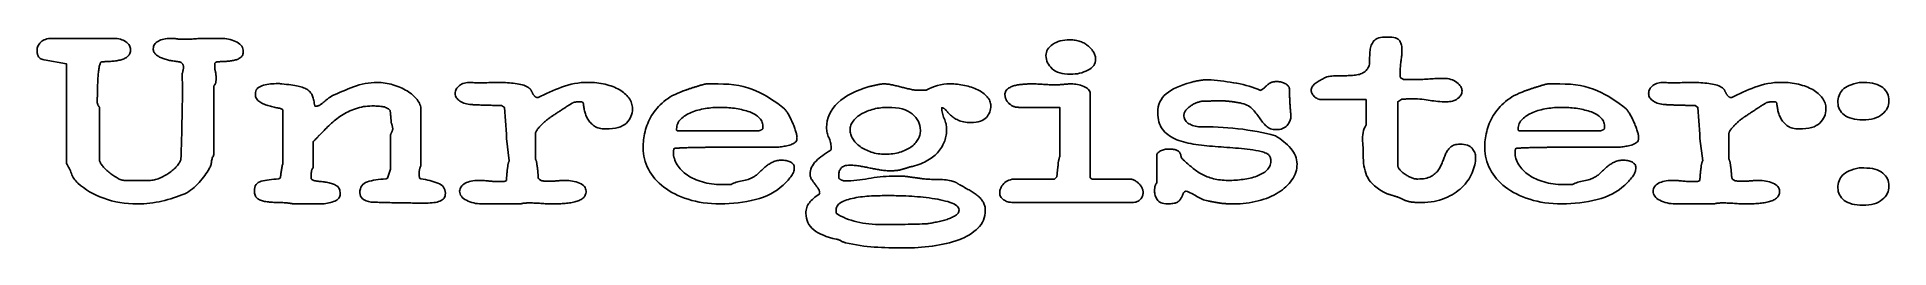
# Model space of a CAD drawing. Header units: metres. Extents: x 0 to 202, y -5 to 18.
import ezdxf

# ---------------------------------------------------------------- set-up
doc = ezdxf.new("R2010")
doc.units = ezdxf.units.M

msp = doc.modelspace()

# ---------------------------------------------------------------- linework, layer by layer
at = {"linetype": 'CONTINUOUS'}
for points in [[(144.6, 5.029687), (144.6, 5.029687), (144.607471, 4.724927), (144.629883, 4.429395), (144.667236, 4.143091), (144.719531, 3.866016), (144.786768, 3.598169), (144.868945, 3.339551), (144.966064, 3.090161), (145.078125, 2.85), (145.078125, 2.85), (145.214722, 2.616797), (145.385449, 2.388281), (145.590308, 2.164453), (145.829297, 1.945312), (146.102417, 1.730859), (146.409668, 1.521094), (146.75105, 1.316016), (147.126563, 1.115625), (147.126563, 1.115625), (147.138336, 1.109344), (147.154907, 1.102222), (147.176276, 1.094257), (147.202441, 1.085449), (147.233405, 1.0758), (147.269165, 1.065308), (147.309723, 1.053973), (147.355078, 1.041797), (147.355078, 1.041797), (147.402832, 1.029016), (147.450586, 1.015869), (147.49834, 1.002356), (147.546094, 0.988477), (147.593848, 0.974231), (147.641602, 0.959619), (147.689355, 0.944641), (147.737109, 0.929297), (147.737109, 0.929297), (147.784882, 0.913788), (147.83269, 0.898315), (147.880536, 0.88288), (147.928418, 0.86748), (147.976337, 0.852118), (148.024292, 0.836792), (148.072284, 0.821503), (148.120313, 0.80625), (148.120313, 0.80625), (148.165942, 0.791968), (148.206738, 0.77959), (148.2427, 0.769116), (148.273828, 0.760547), (148.300122, 0.753882), (148.321582, 0.749121), (148.338208, 0.746265), (148.35, 0.745312), (148.35, 0.745312), (148.451642, 0.696881), (148.547974, 0.651196), (148.638995, 0.608258), (148.724707, 0.568066), (148.805109, 0.530621), (148.8802, 0.495923), (148.949982, 0.463971), (149.014453, 0.434766), (149.014453, 0.434766), (149.076251, 0.407703), (149.138013, 0.382178), (149.199738, 0.358191), (149.261426, 0.335742), (149.323077, 0.314832), (149.384692, 0.295459), (149.446271, 0.277625), (149.507812, 0.261328), (149.507812, 0.261328), (149.570251, 0.246387), (149.634521, 0.232617), (149.700623, 0.22002), (149.768555, 0.208594), (149.838318, 0.19834), (149.909912, 0.189258), (149.983337, 0.181348), (150.058594, 0.174609), (150.058594, 0.174609), (150.138867, 0.168842), (150.227344, 0.163843), (150.324023, 0.159613), (150.428906, 0.156152), (150.541992, 0.153461), (150.663281, 0.151538), (150.792773, 0.150385), (150.930469, 0.15), (150.930469, 0.15), (151.286041, 0.157233), (151.630884, 0.178931), (151.964996, 0.215094), (152.288379, 0.265723), (152.601031, 0.330817), (152.902954, 0.410376), (153.194147, 0.504401), (153.474609, 0.612891), (153.474609, 0.612891), (153.744067, 0.732513), (154.002246, 0.859937), (154.249146, 0.99516), (154.484766, 1.138184), (154.709106, 1.289008), (154.922168, 1.447632), (155.12395, 1.614056), (155.314453, 1.788281), (155.314453, 1.788281), (155.493695, 1.968823), (155.661694, 2.154199), (155.818451, 2.344409), (155.963965, 2.539453), (156.098236, 2.739331), (156.221265, 2.944043), (156.333051, 3.153589), (156.433594, 3.367969), (156.433594, 3.367969), (156.522583, 3.584363), (156.599707, 3.799951), (156.664966, 4.014734), (156.718359, 4.228711), (156.759888, 4.441882), (156.789551, 4.654248), (156.807349, 4.865808), (156.813281, 5.076562), (156.813281, 5.076562), (156.807349, 5.205469), (156.789551, 5.332031), (156.759888, 5.45625), (156.718359, 5.578125), (156.664966, 5.697656), (156.599707, 5.814844), (156.522583, 5.929688), (156.433594, 6.042187), (156.433594, 6.042187), (156.32981, 6.146558), (156.208301, 6.237012), (156.069067, 6.31355), (155.912109, 6.376172), (155.737427, 6.424878), (155.54502, 6.459668), (155.334888, 6.480542), (155.107031, 6.4875), (155.107031, 6.4875), (154.950092, 6.483051), (154.80271, 6.469702), (154.664886, 6.447455), (154.536621, 6.416309), (154.417914, 6.376263), (154.308765, 6.327319), (154.209174, 6.269476), (154.119141, 6.202734), (154.119141, 6.202734), (154.036249, 6.129419), (153.958081, 6.051855), (153.884637, 5.970044), (153.815918, 5.883984), (153.751923, 5.793677), (153.692651, 5.699121), (153.638104, 5.600317), (153.588281, 5.497266), (153.588281, 5.497266), (153.541113, 5.391119), (153.494531, 5.283032), (153.448535, 5.173004), (153.403125, 5.061035), (153.358301, 4.947125), (153.314063, 4.831274), (153.27041, 4.713483), (153.227344, 4.59375), (153.227344, 4.59375), (153.182794, 4.474017), (153.134692, 4.356226), (153.083038, 4.240375), (153.027832, 4.126465), (152.969073, 4.014496), (152.906763, 3.904468), (152.8409, 3.796381), (152.771484, 3.690234), (152.771484, 3.690234), (152.696448, 3.587183), (152.613721, 3.488379), (152.523303, 3.393823), (152.425195, 3.303516), (152.319397, 3.217456), (152.205908, 3.135645), (152.084729, 3.058081), (151.955859, 2.984766), (151.955859, 2.984766), (151.817194, 2.918024), (151.666626, 2.860181), (151.504156, 2.811237), (151.329785, 2.771191), (151.143512, 2.740045), (150.945337, 2.717798), (150.73526, 2.704449), (150.513281, 2.7), (150.513281, 2.7), (150.427698, 2.702527), (150.340869, 2.710107), (150.252795, 2.722742), (150.163477, 2.74043), (150.072913, 2.763171), (149.981104, 2.790967), (149.888049, 2.823816), (149.79375, 2.861719), (149.79375, 2.861719), (149.699707, 2.903137), (149.607422, 2.946533), (149.516895, 2.991907), (149.428125, 3.039258), (149.341113, 3.088586), (149.255859, 3.139893), (149.172363, 3.193176), (149.090625, 3.248437), (149.090625, 3.248437), (149.01156, 3.305054), (148.936084, 3.362402), (148.864197, 3.420483), (148.795898, 3.479297), (148.731189, 3.538843), (148.670068, 3.599121), (148.612537, 3.660132), (148.558594, 3.721875), (148.558594, 3.721875), (148.509705, 3.783215), (148.467334, 3.843018), (148.431482, 3.901282), (148.402148, 3.958008), (148.379333, 4.013196), (148.363037, 4.066846), (148.353259, 4.118958), (148.35, 4.169531), (148.35, 11.1), (148.807031, 11.371875), (148.807031, 11.371875), (148.822632, 11.37757), (148.850684, 11.382935), (148.891187, 11.38797), (148.944141, 11.392676), (149.009546, 11.397052), (149.087402, 11.401099), (149.17771, 11.404816), (149.280469, 11.408203), (149.280469, 11.408203), (149.386194, 11.411224), (149.4854, 11.413843), (149.578088, 11.416058), (149.664258, 11.417871), (149.743909, 11.419281), (149.817041, 11.420288), (149.883655, 11.420892), (149.94375, 11.421094), (149.94375, 11.421094), (150.214673, 11.418585), (150.47666, 11.41106), (150.729712, 11.398517), (150.973828, 11.380957), (151.209009, 11.35838), (151.435254, 11.330786), (151.652563, 11.298175), (151.860937, 11.260547), (151.860937, 11.260547), (152.066931, 11.222919), (152.2771, 11.190308), (152.491443, 11.162714), (152.709961, 11.140137), (152.932654, 11.122577), (153.159521, 11.110034), (153.390564, 11.102509), (153.625781, 11.1), (153.625781, 11.1), (153.811176, 11.105457), (153.987671, 11.121826), (154.155267, 11.149109), (154.313965, 11.187305), (154.463763, 11.236414), (154.604663, 11.296436), (154.736664, 11.367371), (154.859766, 11.449219), (154.859766, 11.449219), (154.971002, 11.538574), (155.067407, 11.632031), (155.148981, 11.72959), (155.215723, 11.83125), (155.267633, 11.937012), (155.304712, 12.046875), (155.326959, 12.16084), (155.334375, 12.278906), (155.334375, 12.278906), (155.325476, 12.403784), (155.298779, 12.526465), (155.254285, 12.646948), (155.191992, 12.765234), (155.111902, 12.881323), (155.014014, 12.995215), (154.898328, 13.106909), (154.764844, 13.216406), (154.764844, 13.216406), (154.6177, 13.31803), (154.461035, 13.406104), (154.294849, 13.480627), (154.119141, 13.541602), (153.933911, 13.589026), (153.73916, 13.6229), (153.534888, 13.643225), (153.321094, 13.65), (153.321094, 13.65), (153.132092, 13.64903), (152.943604, 13.646118), (152.755627, 13.641266), (152.568164, 13.634473), (152.381213, 13.625739), (152.194775, 13.615063), (152.00885, 13.602448), (151.823438, 13.587891), (151.823438, 13.587891), (151.637402, 13.573334), (151.449609, 13.560718), (151.260059, 13.550043), (151.06875, 13.541309), (150.875684, 13.534515), (150.680859, 13.529663), (150.484277, 13.526752), (150.285937, 13.525781), (150.285937, 13.525781), (150.206763, 13.525781), (150.12041, 13.525781), (150.02688, 13.525781), (149.926172, 13.525781), (149.818286, 13.525781), (149.703223, 13.525781), (149.580981, 13.525781), (149.451562, 13.525781), (149.451562, 13.525781), (149.335071, 13.526184), (149.232861, 13.527393), (149.144934, 13.529407), (149.071289, 13.532227), (149.011926, 13.535852), (148.966846, 13.540283), (148.936047, 13.54552), (148.919531, 13.551562), (148.654687, 13.722656), (148.654687, 13.722656), (148.645898, 13.733276), (148.638281, 13.752246), (148.631836, 13.779565), (148.626563, 13.815234), (148.622461, 13.859253), (148.619531, 13.911621), (148.617773, 13.972339), (148.617188, 14.041406), (148.617188, 14.041406), (148.617188, 14.112378), (148.617188, 14.178809), (148.617188, 14.240698), (148.617188, 14.298047), (148.617188, 14.350854), (148.617188, 14.399121), (148.617188, 14.442847), (148.617188, 14.482031), (148.617188, 14.482031), (148.618671, 14.627765), (148.62312, 14.771997), (148.630536, 14.914728), (148.640918, 15.055957), (148.654266, 15.195685), (148.670581, 15.333911), (148.689862, 15.470636), (148.712109, 15.605859), (148.712109, 15.605859), (148.734357, 15.740717), (148.753638, 15.876343), (148.769952, 16.012738), (148.783301, 16.149902), (148.793683, 16.287836), (148.801099, 16.426538), (148.805548, 16.56601), (148.807031, 16.70625), (148.807031, 16.70625), (148.803168, 16.850812), (148.791577, 16.990356), (148.77226, 17.124884), (148.745215, 17.254395), (148.710443, 17.378888), (148.667944, 17.498364), (148.617719, 17.612823), (148.559766, 17.722266), (148.559766, 17.722266), (148.484418, 17.822516), (148.382007, 17.909399), (148.252533, 17.982916), (148.095996, 18.043066), (147.912396, 18.08985), (147.701733, 18.123267), (147.464008, 18.143317), (147.199219, 18.15), (147.199219, 18.15), (146.933459, 18.143317), (146.69165, 18.123267), (146.473792, 18.08985), (146.279883, 18.043066), (146.109924, 17.982916), (145.963916, 17.909399), (145.841858, 17.822516), (145.74375, 17.722266), (145.74375, 17.722266), (145.662103, 17.61264), (145.589429, 17.497632), (145.525726, 17.37724), (145.470996, 17.251465), (145.425238, 17.120306), (145.388452, 16.983765), (145.360638, 16.84184), (145.341797, 16.694531), (145.341797, 16.694531), (145.328339, 16.544385), (145.316675, 16.393945), (145.306805, 16.243213), (145.29873, 16.092187), (145.29245, 15.940869), (145.287964, 15.789258), (145.285272, 15.637354), (145.284375, 15.485156), (145.284375, 15.485156), (145.278369, 15.336035), (145.260352, 15.194531), (145.230322, 15.060645), (145.188281, 14.934375), (145.134229, 14.815723), (145.068164, 14.704687), (144.990088, 14.60127), (144.9, 14.505469), (144.9, 14.505469), (144.79303, 14.412396), (144.680713, 14.328882), (144.563049, 14.254926), (144.440039, 14.190527), (144.311682, 14.135687), (144.177979, 14.090405), (144.038928, 14.054681), (143.894531, 14.028516), (143.894531, 14.028516), (143.745996, 14.008466), (143.594531, 13.991089), (143.440137, 13.976385), (143.282813, 13.964355), (143.122559, 13.954999), (142.959375, 13.948315), (142.793262, 13.944305), (142.624219, 13.942969), (142.624219, 13.942969), (142.46283, 13.942584), (142.3021, 13.941431), (142.142029, 13.939508), (141.982617, 13.936816), (141.823865, 13.933356), (141.665771, 13.929126), (141.508337, 13.924127), (141.351562, 13.918359), (141.351562, 13.918359), (141.197791, 13.908783), (141.049365, 13.892358), (140.906287, 13.869086), (140.768555, 13.838965), (140.636169, 13.801996), (140.509131, 13.758179), (140.387439, 13.707513), (140.271094, 13.65), (140.271094, 13.65), (140.157166, 13.581628), (140.043896, 13.512451), (139.931287, 13.442468), (139.819336, 13.37168), (139.708044, 13.300085), (139.597412, 13.227686), (139.487439, 13.15448), (139.378125, 13.080469), (139.378125, 13.080469), (139.275952, 13.003748), (139.187402, 12.922412), (139.112476, 12.836462), (139.051172, 12.745898), (139.003491, 12.65072), (138.969434, 12.550928), (138.948999, 12.446521), (138.942187, 12.3375), (138.942187, 12.3375), (138.947223, 12.262317), (138.962329, 12.185596), (138.987506, 12.107336), (139.022754, 12.027539), (139.068073, 11.946204), (139.123462, 11.86333), (139.188922, 11.778918), (139.264453, 11.692969), (139.264453, 11.692969), (139.348297, 11.61167), (139.438696, 11.541211), (139.535651, 11.481592), (139.63916, 11.432812), (139.749225, 11.394873), (139.865845, 11.367773), (139.98902, 11.351514), (140.11875, 11.346094), (144.9, 11.346094), (144.9, 8.596875), (144.9, 8.596875), (144.795172, 8.39046), (144.70686, 8.1802), (144.635065, 7.966095), (144.579785, 7.748145), (144.541022, 7.526349), (144.518774, 7.300708), (144.513043, 7.071222), (144.523828, 6.837891), (144.523828, 6.837891), (144.541681, 6.60379), (144.557153, 6.371997), (144.570245, 6.142511), (144.580957, 5.915332), (144.589288, 5.69046), (144.595239, 5.467896), (144.59881, 5.247638), (144.6, 5.029687)], [(3.6, 4.394531), (3.6, 4.394531), (3.683459, 4.268774), (3.762744, 4.139941), (3.837854, 4.008032), (3.908789, 3.873047), (3.975549, 3.734985), (4.038135, 3.593848), (4.096545, 3.449634), (4.150781, 3.302344), (4.150781, 3.302344), (4.207361, 3.155823), (4.272803, 3.013916), (4.347107, 2.876624), (4.430273, 2.743945), (4.522302, 2.615881), (4.623193, 2.492432), (4.732947, 2.373596), (4.851562, 2.259375), (4.851562, 2.259375), (5.144623, 2.005426), (5.454272, 1.765063), (5.780511, 1.538287), (6.12334, 1.325098), (6.482758, 1.125494), (6.858765, 0.939478), (7.251361, 0.767047), (7.660547, 0.608203), (7.660547, 0.608203), (8.083356, 0.465656), (8.516821, 0.342114), (8.960944, 0.237579), (9.415723, 0.152051), (9.881158, 0.085529), (10.357251, 0.038013), (10.844, 0.009503), (11.341406, 0), (11.341406, 0), (11.681268, 0.004651), (12.018823, 0.018604), (12.354071, 0.041858), (12.687012, 0.074414), (13.017645, 0.116272), (13.345972, 0.167432), (13.671991, 0.227893), (13.995703, 0.297656), (13.995703, 0.297656), (14.316486, 0.375183), (14.633716, 0.458936), (14.947394, 0.548914), (15.25752, 0.645117), (15.564093, 0.747546), (15.867114, 0.856201), (16.166583, 0.971082), (16.4625, 1.092187), (16.4625, 1.092187), (16.686548, 1.208771), (16.902832, 1.335864), (17.111353, 1.473468), (17.312109, 1.621582), (17.505103, 1.780206), (17.690332, 1.949341), (17.867798, 2.128986), (18.0375, 2.319141), (18.0375, 2.319141), (18.199475, 2.513544), (18.35376, 2.705933), (18.500354, 2.896307), (18.639258, 3.084668), (18.770471, 3.271014), (18.893994, 3.455347), (19.009827, 3.637665), (19.117969, 3.817969), (19.117969, 3.817969), (19.171857, 3.911517), (19.219849, 4.005835), (19.261945, 4.100922), (19.298145, 4.196777), (19.328448, 4.293402), (19.352856, 4.390796), (19.371368, 4.488959), (19.383984, 4.587891), (19.383984, 4.587891), (19.3966, 4.686823), (19.415112, 4.784985), (19.43952, 4.882379), (19.469824, 4.979004), (19.506024, 5.07486), (19.54812, 5.169946), (19.596112, 5.264264), (19.65, 5.357812), (19.65, 12.846094), (19.65, 12.846094), (19.694788, 12.907233), (19.734229, 12.966431), (19.768323, 13.023688), (19.79707, 13.079004), (19.820471, 13.132379), (19.838525, 13.183813), (19.851233, 13.233307), (19.858594, 13.280859), (19.858594, 13.280859), (19.862988, 13.328778), (19.866797, 13.37937), (19.87002, 13.432635), (19.872656, 13.488574), (19.874707, 13.547186), (19.876172, 13.608472), (19.877051, 13.67243), (19.877344, 13.739062), (19.877344, 13.739062), (19.876172, 13.825012), (19.872656, 13.909424), (19.866797, 13.992297), (19.858594, 14.073633), (19.848047, 14.15343), (19.835156, 14.231689), (19.819922, 14.308411), (19.802344, 14.383594), (19.802344, 14.383594), (19.784766, 14.458411), (19.769531, 14.534033), (19.756641, 14.610461), (19.746094, 14.687695), (19.737891, 14.765735), (19.732031, 14.84458), (19.728516, 14.924231), (19.727344, 15.004687), (19.727344, 15.004687), (19.727344, 15.035193), (19.727344, 15.065771), (19.727344, 15.096423), (19.727344, 15.127148), (19.727344, 15.157947), (19.727344, 15.188818), (19.727344, 15.219763), (19.727344, 15.250781), (19.727344, 15.250781), (19.732068, 15.286707), (19.74624, 15.319482), (19.769861, 15.349109), (19.80293, 15.375586), (19.845447, 15.398914), (19.897412, 15.419092), (19.958826, 15.436121), (20.029687, 15.45), (20.029687, 15.45), (20.143964, 15.456427), (20.259448, 15.462817), (20.376141, 15.469171), (20.494043, 15.475488), (20.613153, 15.481769), (20.733472, 15.488013), (20.854999, 15.49422), (20.977734, 15.500391), (20.977734, 15.500391), (21.099902, 15.507715), (21.219727, 15.517383), (21.337207, 15.529395), (21.452344, 15.54375), (21.565137, 15.560449), (21.675586, 15.579492), (21.783691, 15.600879), (21.889453, 15.624609), (21.889453, 15.624609), (21.991644, 15.651471), (22.089038, 15.682251), (22.181635, 15.716949), (22.269434, 15.755566), (22.352435, 15.798102), (22.43064, 15.844556), (22.504047, 15.894928), (22.572656, 15.949219), (22.572656, 15.949219), (22.634729, 16.008215), (22.688525, 16.072705), (22.734045, 16.142688), (22.771289, 16.218164), (22.800256, 16.299133), (22.820947, 16.385596), (22.833362, 16.477551), (22.8375, 16.575), (22.8375, 16.575), (22.826825, 16.727527), (22.7948, 16.872217), (22.741425, 17.00907), (22.666699, 17.138086), (22.570624, 17.259265), (22.453198, 17.372607), (22.314423, 17.478113), (22.154297, 17.575781), (22.154297, 17.575781), (21.980548, 17.664441), (21.800903, 17.74292), (21.615363, 17.811218), (21.423926, 17.869336), (21.226593, 17.917273), (21.023364, 17.955029), (20.81424, 17.982605), (20.599219, 18), (20.599219, 18), (20.577466, 18), (20.549707, 18), (20.515942, 18), (20.476172, 18), (20.430396, 18), (20.378613, 18), (20.320825, 18), (20.257031, 18), (20.257031, 18), (20.199609, 18), (20.141016, 18), (20.08125, 18), (20.020312, 18), (19.958203, 18), (19.894922, 18), (19.830469, 18), (19.764844, 18), (19.764844, 18), (19.698669, 18), (19.632568, 18), (19.566541, 18), (19.500586, 18), (19.434705, 18), (19.368896, 18), (19.303162, 18), (19.2375, 18), (19.2375, 18), (19.183008, 18), (19.132031, 18), (19.08457, 18), (19.040625, 18), (19.000195, 18), (18.963281, 18), (18.929883, 18), (18.9, 18), (18.9, 18), (18.731836, 17.999231), (18.564844, 17.996924), (18.399023, 17.993079), (18.234375, 17.987695), (18.070898, 17.980774), (17.908594, 17.972314), (17.747461, 17.962317), (17.5875, 17.950781), (17.5875, 17.950781), (17.427539, 17.939246), (17.266406, 17.929248), (17.104102, 17.920789), (16.940625, 17.913867), (16.775977, 17.908484), (16.610156, 17.904639), (16.443164, 17.902332), (16.275, 17.901563), (16.275, 17.901563), (16.189764, 17.902332), (16.105151, 17.904639), (16.021161, 17.908484), (15.937793, 17.913867), (15.855048, 17.920789), (15.772925, 17.929248), (15.691425, 17.939246), (15.610547, 17.950781), (15.610547, 17.950781), (15.529083, 17.962317), (15.445825, 17.972314), (15.360773, 17.980774), (15.273926, 17.987695), (15.185284, 17.993079), (15.094849, 17.996924), (15.002618, 17.999231), (14.908594, 18), (14.908594, 18), (14.722028, 17.995313), (14.542017, 17.98125), (14.368561, 17.957812), (14.20166, 17.925), (14.041315, 17.882812), (13.887524, 17.83125), (13.740289, 17.770312), (13.599609, 17.7), (13.599609, 17.7), (13.470795, 17.621484), (13.359155, 17.535937), (13.264691, 17.443359), (13.187402, 17.34375), (13.127289, 17.237109), (13.084351, 17.123437), (13.058588, 17.002734), (13.05, 16.875), (13.05, 16.875), (13.054449, 16.783209), (13.067798, 16.695337), (13.090045, 16.611383), (13.121191, 16.531348), (13.161237, 16.455231), (13.210181, 16.383032), (13.268024, 16.314752), (13.334766, 16.250391), (13.334766, 16.250391), (13.408026, 16.189343), (13.485425, 16.131006), (13.566962, 16.075378), (13.652637, 16.022461), (13.74245, 15.972253), (13.836401, 15.924756), (13.934491, 15.879968), (14.036719, 15.837891), (14.036719, 15.837891), (14.142206, 15.79834), (14.250073, 15.761133), (14.360321, 15.72627), (14.472949, 15.69375), (14.587958, 15.663574), (14.705347, 15.635742), (14.825116, 15.610254), (14.947266, 15.587109), (14.947266, 15.587109), (15.070001, 15.565741), (15.191528, 15.545581), (15.311847, 15.52663), (15.430957, 15.508887), (15.548859, 15.492352), (15.665552, 15.477026), (15.781036, 15.462909), (15.895312, 15.45), (15.895312, 15.45), (15.958868, 15.42951), (16.017114, 15.405542), (16.07005, 15.378094), (16.117676, 15.347168), (16.159991, 15.312762), (16.196997, 15.274878), (16.228693, 15.233514), (16.255078, 15.188672), (16.255078, 15.188672), (16.277325, 15.142291), (16.296606, 15.096313), (16.312921, 15.050739), (16.32627, 15.005566), (16.336652, 14.960797), (16.344067, 14.916431), (16.348517, 14.872467), (16.35, 14.828906), (16.35, 14.779687), (16.35, 14.779687), (16.340625, 14.75863), (16.33125, 14.732959), (16.321875, 14.702673), (16.3125, 14.667773), (16.303125, 14.628259), (16.29375, 14.584131), (16.284375, 14.535388), (16.275, 14.482031), (16.275, 14.482031), (16.265625, 14.429077), (16.25625, 14.381543), (16.246875, 14.339429), (16.2375, 14.302734), (16.228125, 14.27146), (16.21875, 14.245605), (16.209375, 14.225171), (16.2, 14.210156), (16.2, 14.210156), (16.20791, 13.6422), (16.212891, 13.066846), (16.214941, 12.484094), (16.214063, 11.893945), (16.210254, 11.296399), (16.203516, 10.691455), (16.193848, 10.079114), (16.18125, 9.459375), (16.18125, 9.459375), (16.166895, 8.840808), (16.151953, 8.231982), (16.136426, 7.632898), (16.120313, 7.043555), (16.103613, 6.463953), (16.086328, 5.894092), (16.068457, 5.333972), (16.05, 4.783594), (16.05, 4.783594), (16.017755, 4.707623), (15.978442, 4.62854), (15.932062, 4.546344), (15.878613, 4.461035), (15.818097, 4.372614), (15.750513, 4.281079), (15.675861, 4.186432), (15.594141, 4.088672), (15.594141, 4.088672), (15.506488, 3.990326), (15.414038, 3.893921), (15.316791, 3.799457), (15.214746, 3.706934), (15.107904, 3.616351), (14.996265, 3.52771), (14.879828, 3.44101), (14.758594, 3.35625), (14.758594, 3.35625), (14.634082, 3.274017), (14.507812, 3.194897), (14.379785, 3.11889), (14.25, 3.045996), (14.118457, 2.976215), (13.985156, 2.909546), (13.850098, 2.84599), (13.713281, 2.785547), (13.713281, 2.785547), (13.575879, 2.730341), (13.439063, 2.682495), (13.302832, 2.64201), (13.167188, 2.608887), (13.032129, 2.583124), (12.897656, 2.564722), (12.76377, 2.55368), (12.630469, 2.55), (9.972656, 2.55), (9.972656, 2.55), (9.876251, 2.554266), (9.77688, 2.567065), (9.674542, 2.588397), (9.569238, 2.618262), (9.460968, 2.656659), (9.349731, 2.703589), (9.235529, 2.759052), (9.118359, 2.823047), (9.118359, 2.823047), (9.000293, 2.892664), (8.883398, 2.96499), (8.767676, 3.040027), (8.653125, 3.117773), (8.539746, 3.19823), (8.427539, 3.281396), (8.316504, 3.367273), (8.206641, 3.455859), (8.206641, 3.455859), (8.099744, 3.545984), (7.997607, 3.636475), (7.900232, 3.727332), (7.807617, 3.818555), (7.719763, 3.910144), (7.63667, 4.0021), (7.558337, 4.094421), (7.484766, 4.187109), (7.484766, 4.187109), (7.418024, 4.277692), (7.360181, 4.363696), (7.311237, 4.445123), (7.271191, 4.521973), (7.240045, 4.594244), (7.217798, 4.661938), (7.204449, 4.725055), (7.2, 4.783594), (7.2, 10.514062), (7.2, 10.514062), (7.137671, 10.58399), (7.084277, 10.657837), (7.039819, 10.735602), (7.004297, 10.817285), (6.97771, 10.902887), (6.960059, 10.992407), (6.951343, 11.085846), (6.951562, 11.183203), (6.951562, 11.183203), (6.955957, 11.280963), (6.959766, 11.37561), (6.962988, 11.467145), (6.965625, 11.555566), (6.967676, 11.640875), (6.969141, 11.723071), (6.97002, 11.802155), (6.970312, 11.878125), (6.970312, 11.878125), (6.970605, 11.939429), (6.971484, 12.012012), (6.972949, 12.095874), (6.975, 12.191016), (6.977637, 12.297437), (6.980859, 12.415137), (6.984668, 12.544116), (6.989062, 12.684375), (6.989062, 12.684375), (6.994061, 12.830457), (6.999683, 12.976904), (7.005927, 13.123718), (7.012793, 13.270898), (7.020282, 13.418445), (7.028394, 13.566357), (7.037128, 13.714636), (7.046484, 13.863281), (7.046484, 13.863281), (7.057031, 14.010168), (7.069336, 14.153174), (7.083398, 14.292297), (7.099219, 14.427539), (7.116797, 14.558899), (7.136133, 14.686377), (7.157227, 14.809973), (7.180078, 14.929688), (7.180078, 14.929688), (7.204706, 15.040869), (7.231128, 15.138867), (7.259344, 15.223682), (7.289355, 15.295312), (7.321161, 15.35376), (7.354761, 15.399023), (7.390155, 15.431104), (7.427344, 15.45), (7.427344, 15.45), (7.560937, 15.456628), (7.695703, 15.463623), (7.831641, 15.470984), (7.96875, 15.478711), (8.107031, 15.486804), (8.246484, 15.495264), (8.387109, 15.504089), (8.528906, 15.513281), (8.528906, 15.513281), (8.669495, 15.524011), (8.806494, 15.537451), (8.939905, 15.553601), (9.069727, 15.572461), (9.195959, 15.594031), (9.318604, 15.618311), (9.437659, 15.6453), (9.553125, 15.675), (9.553125, 15.675), (9.664142, 15.708215), (9.769849, 15.745752), (9.870245, 15.78761), (9.965332, 15.833789), (10.055109, 15.88429), (10.139575, 15.939111), (10.218732, 15.998254), (10.292578, 16.061719), (10.292578, 16.061719), (10.35932, 16.130273), (10.417163, 16.204687), (10.466107, 16.284961), (10.506152, 16.371094), (10.537299, 16.463086), (10.559546, 16.560938), (10.572894, 16.664648), (10.577344, 16.774219), (10.577344, 16.774219), (10.569342, 16.89743), (10.545337, 17.016284), (10.505328, 17.13078), (10.449316, 17.240918), (10.377301, 17.346698), (10.289282, 17.44812), (10.18526, 17.545184), (10.065234, 17.637891), (10.065234, 17.637891), (9.932758, 17.72276), (9.791382, 17.796313), (9.641107, 17.858551), (9.481934, 17.909473), (9.313861, 17.949078), (9.13689, 17.977368), (8.951019, 17.994342), (8.75625, 18), (2.04375, 18), (2.04375, 18), (1.841968, 17.993591), (1.653809, 17.974365), (1.479272, 17.942322), (1.318359, 17.897461), (1.171069, 17.839783), (1.037402, 17.769287), (0.917358, 17.685974), (0.810937, 17.589844), (0.810937, 17.589844), (0.717554, 17.485986), (0.636621, 17.379492), (0.56814, 17.270361), (0.512109, 17.158594), (0.46853, 17.044189), (0.437402, 16.927148), (0.418726, 16.807471), (0.4125, 16.685156), (0.4125, 16.685156), (0.414276, 16.615851), (0.419604, 16.545044), (0.428485, 16.472736), (0.440918, 16.398926), (0.456903, 16.323615), (0.47644, 16.246802), (0.49953, 16.168488), (0.526172, 16.088672), (0.526172, 16.088672), (0.561127, 16.011566), (0.609155, 15.941382), (0.670258, 15.878119), (0.744434, 15.821777), (0.831683, 15.772357), (0.932007, 15.729858), (1.045404, 15.694281), (1.171875, 15.665625), (3.6, 15.24375)], [(110.1, 16.125), (110.1, 16.125), (110.110474, 15.922266), (110.141895, 15.726562), (110.194263, 15.537891), (110.267578, 15.35625), (110.361841, 15.181641), (110.477051, 15.014062), (110.613208, 14.853516), (110.770313, 14.7), (110.770313, 14.7), (110.947742, 14.559375), (111.144873, 14.4375), (111.361707, 14.334375), (111.598242, 14.25), (111.85448, 14.184375), (112.13042, 14.1375), (112.426062, 14.109375), (112.741406, 14.1), (112.741406, 14.1), (113.006158, 14.10683), (113.263696, 14.127319), (113.51402, 14.161469), (113.757129, 14.209277), (113.993024, 14.270746), (114.221704, 14.345874), (114.44317, 14.434662), (114.657422, 14.537109), (114.657422, 14.537109), (114.854901, 14.651276), (115.02605, 14.77522), (115.170868, 14.908942), (115.289355, 15.052441), (115.381512, 15.205719), (115.447339, 15.368774), (115.486835, 15.541608), (115.5, 15.724219), (115.5, 15.724219), (115.496704, 15.817969), (115.486816, 15.911719), (115.470337, 16.005469), (115.447266, 16.099219), (115.417603, 16.192969), (115.381348, 16.286719), (115.338501, 16.380469), (115.289062, 16.474219), (115.289062, 16.474219), (115.233948, 16.566998), (115.174072, 16.657837), (115.109436, 16.746735), (115.040039, 16.833691), (114.965881, 16.918707), (114.886963, 17.001782), (114.803284, 17.082916), (114.714844, 17.162109), (114.714844, 17.162109), (114.621625, 17.238373), (114.523608, 17.310718), (114.420795, 17.379144), (114.313184, 17.443652), (114.200775, 17.504242), (114.083569, 17.560913), (113.961566, 17.613666), (113.834766, 17.6625), (113.834766, 17.6625), (113.704047, 17.706445), (113.570288, 17.744531), (113.43349, 17.776758), (113.293652, 17.803125), (113.150775, 17.823633), (113.004858, 17.838281), (112.855902, 17.84707), (112.703906, 17.85), (112.703906, 17.85), (112.42337, 17.842181), (112.155981, 17.818726), (111.90174, 17.779633), (111.660645, 17.724902), (111.432697, 17.654535), (111.217896, 17.56853), (111.016241, 17.466888), (110.827734, 17.349609), (110.827734, 17.349609), (110.657172, 17.221014), (110.509351, 17.085425), (110.384271, 16.942841), (110.281934, 16.793262), (110.202338, 16.636688), (110.145483, 16.47312), (110.111371, 16.302557), (110.1, 16.125)], [(24.0375, 1.408594), (24.0375, 1.408594), (24.042242, 1.277289), (24.05647, 1.155249), (24.080182, 1.042474), (24.113379, 0.938965), (24.156061, 0.84472), (24.208228, 0.759741), (24.269879, 0.684027), (24.341016, 0.617578), (24.341016, 0.617578), (24.420154, 0.558087), (24.505811, 0.503247), (24.597986, 0.453058), (24.69668, 0.40752), (24.801892, 0.366632), (24.913623, 0.330396), (25.031873, 0.29881), (25.156641, 0.271875), (25.156641, 0.271875), (25.286755, 0.248602), (25.421045, 0.228003), (25.559509, 0.210077), (25.702148, 0.194824), (25.848962, 0.182245), (25.999951, 0.172339), (26.155115, 0.165106), (26.314453, 0.160547), (26.314453, 0.160547), (26.475787, 0.156757), (26.636938, 0.151831), (26.797906, 0.14577), (26.958691, 0.138574), (27.119293, 0.130243), (27.279712, 0.120776), (27.439948, 0.110175), (27.6, 0.098437), (27.6, 0.098437), (27.622266, 0.097668), (27.651563, 0.095361), (27.687891, 0.091516), (27.73125, 0.086133), (27.781641, 0.079211), (27.839063, 0.070752), (27.903516, 0.060754), (27.975, 0.049219), (27.975, 0.049219), (28.046484, 0.037683), (28.110937, 0.027686), (28.168359, 0.019226), (28.21875, 0.012305), (28.262109, 0.006921), (28.298437, 0.003076), (28.327734, 0.000769), (28.35, 0), (29.8875, 0), (31.436719, 0), (31.436719, 0), (31.62334, 0.015582), (31.804688, 0.03772), (31.980762, 0.066412), (32.151563, 0.10166), (32.31709, 0.143463), (32.477344, 0.191821), (32.632324, 0.246735), (32.782031, 0.308203), (32.782031, 0.308203), (32.91991, 0.377032), (33.039404, 0.454028), (33.140515, 0.539191), (33.223242, 0.63252), (33.287585, 0.734015), (33.333545, 0.843677), (33.361121, 0.961505), (33.370312, 1.0875), (33.370312, 1.0875), (33.364087, 1.241876), (33.34541, 1.383911), (33.314282, 1.513605), (33.270703, 1.630957), (33.214673, 1.735968), (33.146191, 1.828638), (33.065259, 1.908966), (32.971875, 1.976953), (32.971875, 1.976953), (32.869904, 2.036444), (32.763208, 2.091284), (32.651788, 2.141473), (32.535645, 2.187012), (32.414777, 2.227899), (32.289185, 2.264136), (32.158868, 2.295721), (32.023828, 2.322656), (32.023828, 2.322656), (31.887012, 2.346313), (31.751367, 2.368066), (31.616895, 2.387915), (31.483594, 2.405859), (31.351465, 2.421899), (31.220508, 2.436035), (31.090723, 2.448267), (30.962109, 2.458594), (30.962109, 2.458594), (30.838568, 2.470862), (30.723999, 2.488916), (30.618402, 2.512756), (30.521777, 2.542383), (30.434125, 2.577795), (30.355444, 2.618994), (30.285736, 2.665979), (30.225, 2.71875), (30.225, 3.089062), (30.225, 3.089062), (30.225293, 3.155475), (30.226172, 3.218774), (30.227637, 3.278961), (30.229687, 3.336035), (30.232324, 3.389996), (30.235547, 3.440845), (30.239355, 3.48858), (30.24375, 3.533203), (30.24375, 3.533203), (30.251074, 3.57746), (30.263672, 3.624097), (30.281543, 3.673114), (30.304688, 3.724512), (30.333105, 3.77829), (30.366797, 3.834448), (30.405762, 3.892987), (30.45, 3.953906), (30.45, 6.771094), (30.45, 6.771094), (30.453296, 6.774573), (30.463184, 6.78501), (30.479663, 6.802405), (30.502734, 6.826758), (30.532397, 6.858069), (30.568652, 6.896338), (30.611499, 6.941565), (30.660937, 6.99375), (30.660937, 6.99375), (30.71217, 7.047839), (30.7604, 7.098779), (30.805627, 7.14657), (30.847852, 7.191211), (30.887073, 7.232703), (30.923291, 7.271045), (30.956506, 7.306238), (30.986719, 7.338281), (30.986719, 7.338281), (30.997321, 7.351556), (31.010376, 7.366772), (31.025885, 7.383929), (31.043848, 7.403027), (31.064264, 7.424066), (31.087134, 7.447046), (31.112457, 7.471967), (31.140234, 7.498828), (31.140234, 7.498828), (31.168011, 7.525323), (31.193335, 7.549146), (31.216205, 7.570294), (31.236621, 7.58877), (31.254584, 7.604572), (31.270093, 7.6177), (31.283148, 7.628156), (31.29375, 7.635937), (31.29375, 7.635937), (31.401324, 7.754095), (31.51311, 7.874194), (31.629108, 7.996234), (31.749316, 8.120215), (31.873737, 8.246136), (32.002368, 8.373999), (32.135211, 8.503802), (32.272266, 8.635547), (32.272266, 8.635547), (32.413513, 8.766925), (32.558936, 8.89563), (32.708533, 9.021661), (32.862305, 9.14502), (33.020251, 9.265704), (33.182373, 9.383716), (33.348669, 9.499054), (33.519141, 9.611719), (33.519141, 9.611719), (33.693805, 9.720721), (33.872681, 9.825073), (34.055768, 9.924774), (34.243066, 10.019824), (34.434576, 10.110223), (34.630298, 10.195972), (34.830231, 10.277069), (35.034375, 10.353516), (35.034375, 10.353516), (35.242712, 10.423004), (35.455225, 10.483228), (35.671912, 10.534186), (35.892773, 10.575879), (36.11781, 10.608307), (36.347021, 10.63147), (36.580408, 10.645367), (36.817969, 10.65), (36.817969, 10.65), (36.960938, 10.649048), (37.102734, 10.646191), (37.243359, 10.641431), (37.382812, 10.634766), (37.521094, 10.626196), (37.658203, 10.615723), (37.794141, 10.603345), (37.928906, 10.589063), (37.928906, 10.589063), (38.06012, 10.568958), (38.1854, 10.539111), (38.304749, 10.499524), (38.418164, 10.450195), (38.525647, 10.391125), (38.627197, 10.322314), (38.722815, 10.243762), (38.8125, 10.155469), (38.8125, 10.155469), (38.812793, 10.134814), (38.813672, 10.110352), (38.815137, 10.08208), (38.817188, 10.05), (38.819824, 10.014111), (38.823047, 9.974414), (38.826855, 9.930908), (38.83125, 9.883594), (38.83125, 9.883594), (38.835938, 9.834155), (38.840625, 9.784277), (38.845312, 9.73396), (38.85, 9.683203), (38.854687, 9.632007), (38.859375, 9.580371), (38.864062, 9.528296), (38.86875, 9.475781), (38.86875, 9.475781), (38.873438, 9.423248), (38.878125, 9.371118), (38.882812, 9.319391), (38.8875, 9.268066), (38.892187, 9.217145), (38.896875, 9.166626), (38.901562, 9.11651), (38.90625, 9.066797), (38.90625, 9.066797), (38.910645, 9.019208), (38.914453, 8.975464), (38.917676, 8.935565), (38.920312, 8.899512), (38.922363, 8.867303), (38.923828, 8.83894), (38.924707, 8.814423), (38.925, 8.79375), (38.925, 8.79375), (38.934686, 8.778552), (38.944995, 8.757568), (38.955927, 8.730798), (38.96748, 8.698242), (38.979657, 8.6599), (38.992456, 8.615771), (39.005878, 8.565857), (39.019922, 8.510156), (39.019922, 8.510156), (39.03338, 8.454419), (39.045044, 8.404395), (39.054913, 8.360083), (39.062988, 8.321484), (39.069269, 8.288599), (39.073755, 8.261426), (39.076447, 8.239966), (39.077344, 8.224219), (39.077344, 8.175), (39.077344, 8.125781), (39.077344, 8.125781), (39.075861, 8.105255), (39.071411, 8.080005), (39.063995, 8.050031), (39.053613, 8.015332), (39.040265, 7.975909), (39.02395, 7.931763), (39.004669, 7.882892), (38.982422, 7.829297), (38.982422, 7.829297), (38.959589, 7.775702), (38.93855, 7.726831), (38.919305, 7.682684), (38.901855, 7.643262), (38.8862, 7.608563), (38.872339, 7.578589), (38.860272, 7.553339), (38.85, 7.532812), (38.85, 3.771094), (38.507812, 2.805469), (38.355469, 2.707031), (38.355469, 2.707031), (38.058179, 2.6909), (37.77334, 2.668286), (37.500952, 2.639191), (37.241016, 2.603613), (36.99353, 2.561554), (36.758496, 2.513013), (36.535913, 2.45799), (36.325781, 2.396484), (36.325781, 2.396484), (36.134619, 2.321063), (35.968945, 2.224292), (35.82876, 2.106171), (35.714062, 1.966699), (35.624854, 1.805878), (35.561133, 1.623706), (35.5229, 1.420184), (35.510156, 1.195312), (35.510156, 1.195312), (35.529126, 1.006677), (35.586035, 0.835693), (35.680884, 0.682361), (35.813672, 0.54668), (35.984399, 0.42865), (36.193066, 0.328271), (36.439673, 0.245544), (36.724219, 0.180469), (36.724219, 0.180469), (36.806946, 0.180084), (36.903955, 0.178931), (37.015247, 0.177008), (37.14082, 0.174316), (37.280676, 0.170856), (37.434814, 0.166626), (37.603235, 0.161627), (37.785938, 0.155859), (37.785938, 0.155859), (37.977521, 0.149908), (38.172583, 0.14436), (38.371124, 0.139215), (38.573145, 0.134473), (38.778644, 0.130133), (38.987622, 0.126196), (39.200079, 0.122662), (39.416016, 0.119531), (39.416016, 0.119531), (39.632208, 0.116583), (39.845435, 0.113599), (40.055695, 0.110577), (40.262988, 0.10752), (40.467316, 0.104425), (40.668677, 0.101294), (40.867072, 0.098126), (41.0625, 0.094922), (41.0625, 0.094922), (41.249194, 0.091901), (41.421387, 0.089282), (41.579077, 0.087067), (41.722266, 0.085254), (41.850952, 0.083844), (41.965137, 0.082837), (42.064819, 0.082233), (42.15, 0.082031), (42.719531, 0.082031), (42.719531, 0.082031), (42.941858, 0.085327), (43.15415, 0.095215), (43.356409, 0.111694), (43.548633, 0.134766), (43.730823, 0.164429), (43.902979, 0.200684), (44.0651, 0.24353), (44.217187, 0.292969), (44.217187, 0.292969), (44.355066, 0.352441), (44.474561, 0.425391), (44.575671, 0.511816), (44.658398, 0.611719), (44.722742, 0.725098), (44.768701, 0.851953), (44.796277, 0.992285), (44.805469, 1.146094), (44.805469, 1.146094), (44.792725, 1.336798), (44.754492, 1.512817), (44.690771, 1.674152), (44.601562, 1.820801), (44.486865, 1.952765), (44.34668, 2.070044), (44.181006, 2.172638), (43.989844, 2.260547), (43.989844, 2.260547), (43.782678, 2.338019), (43.568994, 2.409302), (43.348792, 2.474396), (43.12207, 2.533301), (42.888831, 2.586017), (42.649072, 2.632544), (42.402795, 2.672882), (42.15, 2.707031), (41.997656, 2.805469), (41.997656, 2.805469), (41.997363, 2.807593), (41.996484, 2.813965), (41.99502, 2.824585), (41.992969, 2.839453), (41.990332, 2.858569), (41.987109, 2.881934), (41.983301, 2.909546), (41.978906, 2.941406), (41.978906, 2.941406), (41.974512, 2.974438), (41.970703, 3.005566), (41.96748, 3.03479), (41.964844, 3.062109), (41.962793, 3.087524), (41.961328, 3.111035), (41.960449, 3.132642), (41.960156, 3.152344), (41.960156, 3.152344), (41.960449, 3.219543), (41.961328, 3.285205), (41.962793, 3.349329), (41.964844, 3.411914), (41.96748, 3.472961), (41.970703, 3.532471), (41.974512, 3.590442), (41.978906, 3.646875), (41.978906, 3.646875), (41.985681, 3.703308), (41.996631, 3.761279), (42.011755, 3.820789), (42.031055, 3.881836), (42.054529, 3.944421), (42.082178, 4.008545), (42.114001, 4.074207), (42.15, 4.141406), (42.15, 10.253906), (42.15, 10.253906), (42.143427, 10.39455), (42.123706, 10.534058), (42.090839, 10.67243), (42.044824, 10.809668), (41.985663, 10.94577), (41.913354, 11.080737), (41.827899, 11.214569), (41.729297, 11.347266), (41.729297, 11.347266), (41.620239, 11.477527), (41.503418, 11.604053), (41.378833, 11.726843), (41.246484, 11.845898), (41.106372, 11.961218), (40.958496, 12.072803), (40.802856, 12.180652), (40.639453, 12.284766), (40.639453, 12.284766), (40.469183, 12.384576), (40.292944, 12.479517), (40.110736, 12.569586), (39.922559, 12.654785), (39.728412, 12.735114), (39.528296, 12.810571), (39.322211, 12.881158), (39.110156, 12.946875), (39.110156, 12.946875), (38.89541, 13.006201), (38.68125, 13.057617), (38.467676, 13.101123), (38.254688, 13.136719), (38.042285, 13.164404), (37.830469, 13.18418), (37.619238, 13.196045), (37.408594, 13.2), (37.408594, 13.2), (37.066772, 13.192676), (36.730371, 13.170703), (36.39939, 13.134082), (36.073828, 13.082812), (35.753687, 13.016895), (35.438965, 12.936328), (35.129663, 12.841113), (34.825781, 12.73125), (34.825781, 12.73125), (34.526697, 12.613843), (34.231787, 12.495996), (33.941052, 12.37771), (33.654492, 12.258984), (33.372107, 12.139819), (33.093896, 12.020215), (32.819861, 11.900171), (32.55, 11.779687), (32.55, 11.779687), (32.492578, 11.754163), (32.435156, 11.725635), (32.377734, 11.694104), (32.320312, 11.65957), (32.262891, 11.622034), (32.205469, 11.581494), (32.148047, 11.537952), (32.090625, 11.491406), (32.090625, 11.491406), (32.033221, 11.443359), (31.975854, 11.395312), (31.918524, 11.347266), (31.86123, 11.299219), (31.803973, 11.251172), (31.746753, 11.203125), (31.689569, 11.155078), (31.632422, 11.107031), (31.632422, 11.107031), (31.575568, 11.059735), (31.519263, 11.01394), (31.463507, 10.969647), (31.408301, 10.926855), (31.353644, 10.885565), (31.299536, 10.845776), (31.245978, 10.807489), (31.192969, 10.770703), (31.192969, 10.770703), (31.139941, 10.73692), (31.086328, 10.707642), (31.032129, 10.682867), (30.977344, 10.662598), (30.921973, 10.646832), (30.866016, 10.635571), (30.809473, 10.628815), (30.752344, 10.626563), (30.752344, 10.626563), (30.751172, 10.626563), (30.747656, 10.626563), (30.741797, 10.626563), (30.733594, 10.626563), (30.723047, 10.626563), (30.710156, 10.626563), (30.694922, 10.626563), (30.677344, 10.626563), (30.677344, 10.626563), (30.667419, 10.626929), (30.657568, 10.628027), (30.647791, 10.629858), (30.638086, 10.632422), (30.628455, 10.635718), (30.618896, 10.639746), (30.609412, 10.644507), (30.6, 10.65), (30.6, 10.65), (30.579492, 10.807635), (30.556641, 10.958276), (30.531445, 11.101923), (30.503906, 11.238574), (30.474023, 11.368231), (30.441797, 11.490894), (30.407227, 11.606561), (30.370313, 11.715234), (30.370313, 11.715234), (30.328638, 11.817902), (30.279785, 11.915552), (30.223755, 12.008185), (30.160547, 12.095801), (30.090161, 12.1784), (30.012598, 12.255981), (29.927856, 12.328546), (29.835938, 12.396094), (29.835938, 12.396094), (29.73598, 12.459375), (29.627124, 12.519141), (29.509369, 12.575391), (29.382715, 12.628125), (29.247162, 12.677344), (29.10271, 12.723047), (28.949359, 12.765234), (28.787109, 12.803906), (28.787109, 12.803906), (28.613507, 12.840088), (28.426099, 12.874805), (28.224884, 12.908057), (28.009863, 12.939844), (27.781036, 12.970166), (27.538403, 12.999023), (27.281964, 13.026416), (27.011719, 13.052344), (27.011719, 13.052344), (27.007544, 13.057837), (26.99502, 13.062598), (26.974146, 13.066626), (26.944922, 13.069922), (26.907349, 13.072485), (26.861426, 13.074316), (26.807153, 13.075415), (26.744531, 13.075781), (26.744531, 13.075781), (26.689453, 13.075781), (26.637891, 13.075781), (26.589844, 13.075781), (26.545312, 13.075781), (26.504297, 13.075781), (26.466797, 13.075781), (26.432813, 13.075781), (26.402344, 13.075781), (26.402344, 13.075781), (26.194647, 13.072119), (25.991089, 13.061133), (25.791669, 13.042822), (25.596387, 13.017188), (25.405243, 12.984229), (25.218237, 12.943945), (25.03537, 12.896338), (24.856641, 12.841406), (24.856641, 12.841406), (24.691022, 12.776404), (24.547485, 12.698584), (24.426031, 12.607947), (24.32666, 12.504492), (24.249371, 12.38822), (24.194165, 12.259131), (24.161041, 12.117224), (24.15, 11.9625), (24.15, 11.9625), (24.157416, 11.819073), (24.179663, 11.685278), (24.216742, 11.561115), (24.268652, 11.446582), (24.335394, 11.341681), (24.416968, 11.246411), (24.513373, 11.160773), (24.624609, 11.084766), (24.624609, 11.084766), (24.744452, 11.015698), (24.866675, 10.950879), (24.991278, 10.890308), (25.118262, 10.833984), (25.247626, 10.781909), (25.37937, 10.734082), (25.513495, 10.690503), (25.65, 10.651172), (25.65, 10.651172), (25.786505, 10.614935), (25.92063, 10.58064), (26.052374, 10.548285), (26.181738, 10.517871), (26.308722, 10.489398), (26.433325, 10.462866), (26.555548, 10.438275), (26.675391, 10.415625), (26.675391, 10.415625), (26.786627, 10.39259), (26.883032, 10.366846), (26.964606, 10.338391), (27.031348, 10.307227), (27.083258, 10.273352), (27.120337, 10.236768), (27.142584, 10.197473), (27.15, 10.155469), (27.15, 4.448437), (27.15, 4.448437), (27.122205, 4.354486), (27.09624, 4.257788), (27.072107, 4.158344), (27.049805, 4.056152), (27.029333, 3.951215), (27.010693, 3.84353), (26.993884, 3.733099), (26.978906, 3.619922), (26.978906, 3.619922), (26.964514, 3.507147), (26.949463, 3.397925), (26.933752, 3.292255), (26.917383, 3.190137), (26.900354, 3.091571), (26.882666, 2.996558), (26.864319, 2.905096), (26.845312, 2.817187), (26.692969, 2.71875), (26.692969, 2.71875), (26.414685, 2.703918), (26.148193, 2.684033), (25.893494, 2.659094), (25.650586, 2.629102), (25.41947, 2.594055), (25.200146, 2.553955), (24.992615, 2.508801), (24.796875, 2.458594), (24.796875, 2.458594), (24.618896, 2.396045), (24.464648, 2.313867), (24.334131, 2.212061), (24.227344, 2.090625), (24.144287, 1.949561), (24.084961, 1.788867), (24.049365, 1.608545), (24.0375, 1.408594)], [(46.359375, 1.371094), (46.359375, 1.371094), (46.370947, 1.223914), (46.405664, 1.083545), (46.463525, 0.949988), (46.544531, 0.823242), (46.648682, 0.703308), (46.775977, 0.590186), (46.926416, 0.483875), (47.1, 0.384375), (47.1, 0.384375), (47.287793, 0.294287), (47.480859, 0.216211), (47.679199, 0.150146), (47.882812, 0.096094), (48.091699, 0.054053), (48.305859, 0.024023), (48.525293, 0.006006), (48.75, 0), (52.966406, 0), (52.966406, 0), (53.05069, 0.017761), (53.130103, 0.033545), (53.204645, 0.047351), (53.274316, 0.05918), (53.339117, 0.069031), (53.399048, 0.076904), (53.454108, 0.0828), (53.504297, 0.086719), (53.504297, 0.086719), (53.553424, 0.089465), (53.605298, 0.091846), (53.659918, 0.09386), (53.717285, 0.095508), (53.777399, 0.09679), (53.840259, 0.097705), (53.905865, 0.098254), (53.974219, 0.098437), (53.974219, 0.098437), (54.122406, 0.097668), (54.271655, 0.095361), (54.421967, 0.091516), (54.57334, 0.086133), (54.725775, 0.079211), (54.879272, 0.070752), (55.033832, 0.060754), (55.189453, 0.049219), (55.189453, 0.049219), (55.345953, 0.037683), (55.503149, 0.027686), (55.661041, 0.019226), (55.819629, 0.012305), (55.978912, 0.006921), (56.138892, 0.003076), (56.299567, 0.000769), (56.460937, 0), (56.460937, 0), (56.604492, 0.000568), (56.750391, 0.002271), (56.898633, 0.005109), (57.049219, 0.009082), (57.202148, 0.014191), (57.357422, 0.020435), (57.515039, 0.027814), (57.675, 0.036328), (57.675, 0.036328), (57.834668, 0.046912), (57.991406, 0.060498), (58.145215, 0.077087), (58.296094, 0.09668), (58.444043, 0.119275), (58.589062, 0.144873), (58.731152, 0.173474), (58.870312, 0.205078), (58.870312, 0.205078), (59.00473, 0.240436), (59.132593, 0.280298), (59.2539, 0.324664), (59.368652, 0.373535), (59.476849, 0.42691), (59.578491, 0.48479), (59.673578, 0.547174), (59.762109, 0.614062), (59.762109, 0.614062), (59.842035, 0.686389), (59.911304, 0.765088), (59.969916, 0.850159), (60.017871, 0.941602), (60.05517, 1.039417), (60.081812, 1.143604), (60.097797, 1.254163), (60.103125, 1.371094), (60.103125, 1.371094), (60.091864, 1.510931), (60.058081, 1.642163), (60.001776, 1.764789), (59.922949, 1.878809), (59.8216, 1.984222), (59.697729, 2.08103), (59.551337, 2.169232), (59.382422, 2.248828), (59.382422, 2.248828), (59.199847, 2.319415), (59.012476, 2.380591), (58.820306, 2.432355), (58.62334, 2.474707), (58.421576, 2.507648), (58.215015, 2.531177), (58.003656, 2.545294), (57.7875, 2.55), (57.7875, 2.55), (57.68291, 2.549231), (57.577734, 2.546924), (57.471973, 2.543079), (57.365625, 2.537695), (57.258691, 2.530774), (57.151172, 2.522314), (57.043066, 2.512317), (56.934375, 2.500781), (56.934375, 2.500781), (56.825684, 2.489246), (56.717578, 2.479248), (56.610059, 2.470789), (56.503125, 2.463867), (56.396777, 2.458484), (56.291016, 2.454639), (56.18584, 2.452332), (56.08125, 2.451563), (56.08125, 2.451563), (55.978729, 2.452332), (55.879761, 2.454639), (55.784344, 2.458484), (55.69248, 2.463867), (55.604169, 2.470789), (55.519409, 2.479248), (55.438202, 2.489246), (55.360547, 2.500781), (55.360547, 2.500781), (55.28703, 2.516602), (55.218237, 2.539453), (55.154169, 2.569336), (55.094824, 2.60625), (55.040204, 2.650195), (54.990308, 2.701172), (54.945135, 2.75918), (54.904687, 2.824219), (54.904687, 2.824219), (54.904395, 2.850769), (54.903516, 2.881201), (54.902051, 2.915515), (54.9, 2.953711), (54.897363, 2.995789), (54.894141, 3.041748), (54.890332, 3.091589), (54.885937, 3.145312), (54.885937, 3.145312), (54.881232, 3.201361), (54.876489, 3.258179), (54.87171, 3.315765), (54.866895, 3.374121), (54.862042, 3.433246), (54.857153, 3.49314), (54.852228, 3.553802), (54.847266, 3.615234), (54.847266, 3.615234), (54.84201, 3.676666), (54.836206, 3.737329), (54.829852, 3.797223), (54.822949, 3.856348), (54.815497, 3.914703), (54.807495, 3.97229), (54.798944, 4.029108), (54.789844, 4.085156), (54.789844, 4.085156), (54.781055, 4.138513), (54.773437, 4.187256), (54.766992, 4.231384), (54.761719, 4.270898), (54.757617, 4.305798), (54.754687, 4.336084), (54.75293, 4.361755), (54.752344, 4.382812), (54.752344, 4.382812), (54.751447, 4.397443), (54.748755, 4.416724), (54.744269, 4.440656), (54.737988, 4.469238), (54.729913, 4.502472), (54.720044, 4.540356), (54.70838, 4.582892), (54.694922, 4.630078), (54.694922, 4.630078), (54.680878, 4.677264), (54.667456, 4.7198), (54.654657, 4.757684), (54.64248, 4.790918), (54.630927, 4.819501), (54.619995, 4.843433), (54.609686, 4.862714), (54.6, 4.877344), (54.6, 7.673437), (54.6, 7.673437), (54.602966, 7.706616), (54.611865, 7.744043), (54.626697, 7.785718), (54.647461, 7.831641), (54.674158, 7.881812), (54.706787, 7.93623), (54.745349, 7.994897), (54.789844, 8.057813), (54.789844, 8.057813), (54.838495, 8.123035), (54.889526, 8.188623), (54.942938, 8.254578), (54.99873, 8.320898), (55.056903, 8.387585), (55.117456, 8.454639), (55.180389, 8.522058), (55.245703, 8.589844), (55.245703, 8.589844), (55.3125, 8.657245), (55.379883, 8.723511), (55.447852, 8.788641), (55.516406, 8.852637), (55.585547, 8.915497), (55.655273, 8.977222), (55.725586, 9.037811), (55.796484, 9.097266), (55.796484, 9.097266), (55.865607, 9.15401), (55.930591, 9.20647), (55.991437, 9.254645), (56.048145, 9.298535), (56.100714, 9.338141), (56.149146, 9.373462), (56.193439, 9.404498), (56.233594, 9.43125), (56.233594, 9.43125), (56.265308, 9.452307), (56.304199, 9.477979), (56.350269, 9.508264), (56.403516, 9.543164), (56.46394, 9.582678), (56.531543, 9.626807), (56.606323, 9.675549), (56.688281, 9.728906), (56.688281, 9.728906), (56.774396, 9.784955), (56.861646, 9.841772), (56.950031, 9.899359), (57.039551, 9.957715), (57.130206, 10.01684), (57.221997, 10.076733), (57.314923, 10.137396), (57.408984, 10.198828), (57.408984, 10.198828), (57.503046, 10.26026), (57.595972, 10.320923), (57.687762, 10.380817), (57.778418, 10.439941), (57.867938, 10.498297), (57.956323, 10.555884), (58.043573, 10.612701), (58.129687, 10.66875), (58.129687, 10.66875), (58.212268, 10.722107), (58.288916, 10.77085), (58.359631, 10.814978), (58.424414, 10.854492), (58.483264, 10.889392), (58.536182, 10.919678), (58.583167, 10.945349), (58.624219, 10.966406), (58.624219, 10.966406), (58.662048, 10.989679), (58.700537, 11.010278), (58.739685, 11.028204), (58.779492, 11.043457), (58.819958, 11.056036), (58.861084, 11.065942), (58.902869, 11.073175), (58.945312, 11.077734), (58.945312, 11.077734), (58.988379, 11.080756), (59.032031, 11.083374), (59.07627, 11.08559), (59.121094, 11.087402), (59.166504, 11.088812), (59.2125, 11.089819), (59.259082, 11.090424), (59.30625, 11.090625), (59.30625, 11.090625), (59.326794, 11.090625), (59.350928, 11.090625), (59.37865, 11.090625), (59.409961, 11.090625), (59.444861, 11.090625), (59.48335, 11.090625), (59.525427, 11.090625), (59.571094, 11.090625), (59.571094, 11.090625), (59.616211, 11.088684), (59.656641, 11.082861), (59.692383, 11.073157), (59.723437, 11.05957), (59.749805, 11.042102), (59.771484, 11.020752), (59.788477, 10.99552), (59.800781, 10.966406), (59.800781, 10.966406), (59.811053, 10.877563), (59.82312, 10.784473), (59.836981, 10.687134), (59.852637, 10.585547), (59.870087, 10.479712), (59.889331, 10.369629), (59.91037, 10.255298), (59.933203, 10.136719), (59.933203, 10.136719), (59.959589, 10.016602), (59.991284, 9.897656), (60.02829, 9.779883), (60.070605, 9.663281), (60.118231, 9.547852), (60.171167, 9.433594), (60.229413, 9.320508), (60.292969, 9.208594), (60.292969, 9.208594), (60.362164, 9.09939), (60.437329, 8.994434), (60.518463, 8.893726), (60.605566, 8.797266), (60.698639, 8.705054), (60.797681, 8.61709), (60.902692, 8.533374), (61.013672, 8.453906), (61.013672, 8.453906), (61.132379, 8.381396), (61.260571, 8.318555), (61.398248, 8.265381), (61.54541, 8.221875), (61.702057, 8.188037), (61.868188, 8.163867), (62.043805, 8.149365), (62.228906, 8.144531), (62.228906, 8.144531), (62.612823, 8.154584), (62.9677, 8.184741), (63.293536, 8.235004), (63.590332, 8.305371), (63.858087, 8.395844), (64.096802, 8.506421), (64.306476, 8.637103), (64.487109, 8.787891), (64.487109, 8.787891), (64.642841, 8.952997), (64.777808, 9.126636), (64.89201, 9.308807), (64.985449, 9.499512), (65.058124, 9.698749), (65.110034, 9.906519), (65.14118, 10.122821), (65.151562, 10.347656), (65.151562, 10.347656), (65.145337, 10.506482), (65.12666, 10.661865), (65.095532, 10.813806), (65.051953, 10.962305), (64.995923, 11.107361), (64.927441, 11.248975), (64.846509, 11.387146), (64.753125, 11.521875), (64.753125, 11.521875), (64.649652, 11.652374), (64.538452, 11.777856), (64.419525, 11.898322), (64.292871, 12.01377), (64.15849, 12.1242), (64.016382, 12.229614), (63.866547, 12.330011), (63.708984, 12.425391), (63.708984, 12.425391), (63.543713, 12.515753), (63.370752, 12.601099), (63.1901, 12.681427), (63.001758, 12.756738), (62.805725, 12.827032), (62.602002, 12.89231), (62.390588, 12.95257), (62.171484, 13.007812), (62.171484, 13.007812), (61.947638, 13.057251), (61.721997, 13.100098), (61.494562, 13.136353), (61.265332, 13.166016), (61.034308, 13.189087), (60.801489, 13.205566), (60.566876, 13.215454), (60.330469, 13.21875), (60.330469, 13.21875), (59.944684, 13.21062), (59.565454, 13.18623), (59.19278, 13.145581), (58.82666, 13.088672), (58.467096, 13.015503), (58.114087, 12.926074), (57.767633, 12.820386), (57.427734, 12.698438), (57.427734, 12.698438), (57.093768, 12.566821), (56.765112, 12.432129), (56.441766, 12.29436), (56.12373, 12.153516), (55.811005, 12.009595), (55.503589, 11.862598), (55.201483, 11.712524), (54.904687, 11.559375), (54.827344, 11.559375), (54.827344, 11.559375), (54.790118, 11.561316), (54.753442, 11.567139), (54.717316, 11.576843), (54.681738, 11.59043), (54.64671, 11.607898), (54.612231, 11.629248), (54.578302, 11.65448), (54.544922, 11.683594), (54.544922, 11.683594), (54.512421, 11.715417), (54.481128, 11.748779), (54.451044, 11.783679), (54.422168, 11.820117), (54.394501, 11.858093), (54.368042, 11.897607), (54.342792, 11.93866), (54.31875, 11.98125), (54.31875, 11.98125), (54.295605, 12.024408), (54.273047, 12.067163), (54.251074, 12.109515), (54.229687, 12.151465), (54.208887, 12.193011), (54.188672, 12.234155), (54.169043, 12.274896), (54.15, 12.315234), (54.15, 12.315234), (54.13125, 12.353632), (54.1125, 12.38855), (54.09375, 12.419989), (54.075, 12.447949), (54.05625, 12.47243), (54.0375, 12.493433), (54.01875, 12.510956), (54, 12.525), (54, 12.525), (53.891016, 12.613934), (53.770312, 12.695581), (53.637891, 12.76994), (53.49375, 12.837012), (53.337891, 12.896796), (53.170312, 12.949292), (52.991016, 12.994501), (52.8, 13.032422), (52.8, 13.032422), (52.601257, 13.064941), (52.398779, 13.093945), (52.192566, 13.119434), (51.982617, 13.141406), (51.768933, 13.159863), (51.551514, 13.174805), (51.330359, 13.18623), (51.105469, 13.194141), (51.105469, 13.194141), (50.878949, 13.199323), (50.652905, 13.202563), (50.427338, 13.203864), (50.202246, 13.203223), (49.977631, 13.200641), (49.753491, 13.196118), (49.529828, 13.189655), (49.306641, 13.18125), (49.306641, 13.18125), (49.088141, 13.17323), (48.87854, 13.16792), (48.677838, 13.16532), (48.486035, 13.16543), (48.303131, 13.16825), (48.129126, 13.173779), (47.96402, 13.182019), (47.807812, 13.192969), (47.807812, 13.192969), (47.806018, 13.199011), (47.800635, 13.204248), (47.791663, 13.208679), (47.779102, 13.212305), (47.762952, 13.215125), (47.743213, 13.217139), (47.719885, 13.218347), (47.692969, 13.21875), (47.692969, 13.21875), (47.674805, 13.21875), (47.657812, 13.21875), (47.641992, 13.21875), (47.627344, 13.21875), (47.613867, 13.21875), (47.601562, 13.21875), (47.59043, 13.21875), (47.580469, 13.21875), (47.580469, 13.21875), (47.386578, 13.213129), (47.203345, 13.196265), (47.030768, 13.168158), (46.868848, 13.128809), (46.717584, 13.078217), (46.576978, 13.016382), (46.447028, 12.943304), (46.327734, 12.858984), (46.327734, 12.858984), (46.220892, 12.766937), (46.128296, 12.670679), (46.049945, 12.570209), (45.98584, 12.465527), (45.93598, 12.356635), (45.900366, 12.24353), (45.878998, 12.126215), (45.871875, 12.004687), (45.871875, 12.004687), (45.879877, 11.883563), (45.903882, 11.767456), (45.94389, 11.656366), (45.999902, 11.550293), (46.071918, 11.449237), (46.159937, 11.353198), (46.263959, 11.262177), (46.383984, 11.176172), (46.383984, 11.176172), (46.515875, 11.097125), (46.655493, 11.026978), (46.802838, 10.965729), (46.95791, 10.913379), (47.120709, 10.869928), (47.291235, 10.835376), (47.469489, 10.809723), (47.655469, 10.792969), (47.655469, 10.792969), (47.707086, 10.792584), (47.767017, 10.791431), (47.83526, 10.789508), (47.911816, 10.786816), (47.996686, 10.783356), (48.089868, 10.779126), (48.191364, 10.774127), (48.301172, 10.768359), (48.301172, 10.768359), (48.416309, 10.76239), (48.533789, 10.756787), (48.653613, 10.75155), (48.775781, 10.74668), (48.900293, 10.742175), (49.027148, 10.738037), (49.156348, 10.734265), (49.287891, 10.730859), (49.287891, 10.730859), (49.419415, 10.727655), (49.54856, 10.724487), (49.675323, 10.721356), (49.799707, 10.718262), (49.92171, 10.715204), (50.041333, 10.712183), (50.158575, 10.709198), (50.273438, 10.70625), (50.273438, 10.70625), (50.382971, 10.703503), (50.484229, 10.701123), (50.577209, 10.699109), (50.661914, 10.697461), (50.738342, 10.696179), (50.806494, 10.695264), (50.86637, 10.694714), (50.917969, 10.694531), (51.222656, 10.495312), (51.45, 7.575), (51.45, 7.103906), (51.75, 4.680469), (51.75, 4.680469), (51.739783, 4.665289), (51.729053, 4.645532), (51.71781, 4.621198), (51.706055, 4.592285), (51.693787, 4.558795), (51.681006, 4.520728), (51.667712, 4.478082), (51.653906, 4.430859), (51.653906, 4.430859), (51.640723, 4.383673), (51.629297, 4.341138), (51.619629, 4.303253), (51.611719, 4.27002), (51.605566, 4.241437), (51.601172, 4.217505), (51.598535, 4.198224), (51.597656, 4.183594), (51.597656, 4.183594), (51.597052, 4.156842), (51.595239, 4.125806), (51.592218, 4.090485), (51.587988, 4.050879), (51.58255, 4.006989), (51.575903, 3.958813), (51.568048, 3.906354), (51.558984, 3.849609), (51.558984, 3.849609), (51.549628, 3.790356), (51.540894, 3.730371), (51.532782, 3.669653), (51.525293, 3.608203), (51.518427, 3.546021), (51.512183, 3.483105), (51.506561, 3.419458), (51.501562, 3.355078), (51.501562, 3.355078), (51.496875, 3.2909), (51.492187, 3.227856), (51.4875, 3.165948), (51.482812, 3.105176), (51.478125, 3.045538), (51.473437, 2.987036), (51.46875, 2.929669), (51.464062, 2.873438), (51.464062, 2.873438), (51.459668, 2.819678), (51.455859, 2.769727), (51.452637, 2.723584), (51.45, 2.68125), (51.447949, 2.642725), (51.446484, 2.608008), (51.445605, 2.5771), (51.445312, 2.55), (51.292969, 2.451563), (51.292969, 2.451563), (51.27973, 2.451379), (51.258765, 2.45083), (51.230072, 2.449915), (51.193652, 2.448633), (51.149506, 2.446985), (51.097632, 2.444971), (51.038031, 2.44259), (50.970703, 2.439844), (50.970703, 2.439844), (50.901581, 2.437097), (50.836597, 2.434717), (50.775751, 2.432703), (50.719043, 2.431055), (50.666473, 2.429773), (50.618042, 2.428857), (50.573749, 2.428308), (50.533594, 2.428125), (50.533594, 2.428125), (50.392639, 2.429077), (50.253369, 2.431934), (50.115784, 2.436694), (49.979883, 2.443359), (49.845667, 2.451929), (49.713135, 2.462402), (49.582288, 2.47478), (49.453125, 2.489063), (49.453125, 2.489063), (49.324548, 2.503345), (49.195459, 2.515723), (49.065857, 2.526196), (48.935742, 2.534766), (48.805115, 2.541431), (48.673975, 2.546191), (48.542322, 2.549048), (48.410156, 2.55), (48.410156, 2.55), (48.196069, 2.545111), (47.990918, 2.530444), (47.794702, 2.506), (47.607422, 2.471777), (47.429077, 2.427777), (47.259668, 2.373999), (47.099194, 2.310443), (46.947656, 2.237109), (46.947656, 2.237109), (46.809778, 2.155133), (46.690283, 2.065649), (46.589172, 1.968658), (46.506445, 1.86416), (46.442102, 1.752155), (46.396143, 1.632642), (46.368567, 1.505621), (46.359375, 1.371094)], [(66.3, 6.079687), (66.3, 6.079687), (66.3091, 5.778516), (66.336401, 5.480859), (66.381903, 5.186719), (66.445605, 4.896094), (66.527509, 4.608984), (66.627612, 4.325391), (66.745917, 4.045312), (66.882422, 3.76875), (66.882422, 3.76875), (67.035901, 3.497992), (67.205127, 3.235327), (67.3901, 2.980756), (67.59082, 2.734277), (67.807288, 2.495892), (68.039502, 2.265601), (68.287463, 2.043402), (68.551172, 1.829297), (68.551172, 1.829297), (68.830096, 1.62464), (69.123706, 1.430786), (69.432001, 1.247736), (69.75498, 1.075488), (70.092645, 0.914044), (70.444995, 0.763403), (70.81203, 0.623566), (71.19375, 0.494531), (71.19375, 0.494531), (71.588745, 0.378625), (71.995605, 0.278174), (72.414331, 0.193176), (72.844922, 0.123633), (73.287378, 0.069543), (73.741699, 0.030908), (74.207886, 0.007727), (74.685937, 0), (74.685937, 0), (75.177521, 0.007343), (75.665552, 0.02937), (76.150031, 0.066083), (76.630957, 0.11748), (77.108331, 0.183563), (77.582153, 0.264331), (78.052423, 0.359784), (78.519141, 0.469922), (78.519141, 0.469922), (78.972821, 0.597015), (79.403979, 0.743335), (79.812616, 0.908881), (80.19873, 1.093652), (80.562323, 1.29765), (80.903394, 1.520874), (81.221942, 1.763324), (81.517969, 2.025), (81.517969, 2.025), (81.630469, 2.13653), (81.740625, 2.248462), (81.848438, 2.360797), (81.953906, 2.473535), (82.057031, 2.586676), (82.157813, 2.70022), (82.25625, 2.814166), (82.352344, 2.928516), (82.352344, 2.928516), (82.441333, 3.044806), (82.518457, 3.164575), (82.583716, 3.287823), (82.637109, 3.414551), (82.678638, 3.544757), (82.708301, 3.678442), (82.726099, 3.815607), (82.732031, 3.95625), (82.732031, 3.95625), (82.726392, 4.040497), (82.709473, 4.120972), (82.681274, 4.197675), (82.641797, 4.270605), (82.59104, 4.339764), (82.529004, 4.405151), (82.455688, 4.466766), (82.371094, 4.524609), (82.371094, 4.524609), (82.2776, 4.577069), (82.177588, 4.622534), (82.071057, 4.661005), (81.958008, 4.69248), (81.83844, 4.716962), (81.712354, 4.734448), (81.579749, 4.74494), (81.440625, 4.748437), (81.440625, 4.748437), (81.291833, 4.745343), (81.148975, 4.73606), (81.012048, 4.720587), (80.881055, 4.698926), (80.755994, 4.671075), (80.636865, 4.637036), (80.523669, 4.596808), (80.416406, 4.550391), (80.416406, 4.550391), (80.312988, 4.499323), (80.211328, 4.445142), (80.111426, 4.387848), (80.013281, 4.327441), (79.916895, 4.263922), (79.822266, 4.19729), (79.729395, 4.127545), (79.638281, 4.054688), (79.638281, 4.054688), (79.548651, 3.979907), (79.460229, 3.904395), (79.373016, 3.828149), (79.287012, 3.751172), (79.202216, 3.673462), (79.118628, 3.59502), (79.036249, 3.515845), (78.955078, 3.435937), (78.955078, 3.435937), (78.873615, 3.357202), (78.790356, 3.281543), (78.705304, 3.20896), (78.618457, 3.139453), (78.529816, 3.073022), (78.43938, 3.009668), (78.34715, 2.94939), (78.253125, 2.892187), (78.253125, 2.892187), (78.127094, 2.826178), (77.995093, 2.765259), (77.857123, 2.70943), (77.713184, 2.658691), (77.563275, 2.613043), (77.407397, 2.572485), (77.245551, 2.537018), (77.077734, 2.506641), (77.077734, 2.506641), (76.909296, 2.4763), (76.745581, 2.440942), (76.586591, 2.400568), (76.432324, 2.355176), (76.282782, 2.304767), (76.137964, 2.249341), (75.99787, 2.188898), (75.8625, 2.123438), (75.8625, 2.123438), (75.829358, 2.123254), (75.787354, 2.122705), (75.736487, 2.12179), (75.676758, 2.120508), (75.608167, 2.11886), (75.530713, 2.116846), (75.444397, 2.114465), (75.349219, 2.111719), (75.349219, 2.111719), (75.254077, 2.108972), (75.167871, 2.106592), (75.090601, 2.104578), (75.022266, 2.10293), (74.962866, 2.101648), (74.912402, 2.100732), (74.870874, 2.100183), (74.838281, 2.1), (74.838281, 2.1), (74.556482, 2.104413), (74.280615, 2.117651), (74.010681, 2.139716), (73.74668, 2.170605), (73.488611, 2.210321), (73.236475, 2.258862), (72.990271, 2.316229), (72.75, 2.382422), (72.75, 2.382422), (72.516559, 2.456085), (72.290845, 2.535864), (72.072858, 2.621759), (71.862598, 2.71377), (71.660065, 2.811896), (71.465259, 2.916138), (71.27818, 3.026495), (71.098828, 3.142969), (71.098828, 3.142969), (70.928082, 3.265009), (70.766821, 3.392065), (70.615045, 3.524139), (70.472754, 3.66123), (70.339948, 3.803339), (70.216626, 3.950464), (70.102789, 4.102606), (69.998437, 4.259766), (69.998437, 4.259766), (69.905054, 4.420587), (69.824121, 4.583716), (69.75564, 4.749152), (69.699609, 4.916895), (69.65603, 5.086945), (69.624902, 5.259302), (69.606226, 5.433966), (69.6, 5.610937), (69.6, 5.610937), (69.600293, 5.624762), (69.601172, 5.641626), (69.602637, 5.66153), (69.604687, 5.684473), (69.607324, 5.710455), (69.610547, 5.739478), (69.614355, 5.771539), (69.61875, 5.806641), (69.61875, 5.806641), (69.623145, 5.841376), (69.626953, 5.872339), (69.630176, 5.89953), (69.632812, 5.922949), (69.634863, 5.942596), (69.636328, 5.958472), (69.637207, 5.970575), (69.6375, 5.978906), (69.789844, 6.051563), (69.789844, 6.051563), (69.796362, 6.051947), (69.815918, 6.053101), (69.848511, 6.055023), (69.894141, 6.057715), (69.952808, 6.061176), (70.024512, 6.065405), (70.109253, 6.070404), (70.207031, 6.076172), (70.207031, 6.076172), (70.313708, 6.082141), (70.425146, 6.087744), (70.541345, 6.092981), (70.662305, 6.097852), (70.788025, 6.102356), (70.918506, 6.106494), (71.053748, 6.110266), (71.19375, 6.113672), (71.19375, 6.113672), (71.336426, 6.116876), (71.479687, 6.120044), (71.623535, 6.123175), (71.767969, 6.12627), (71.912988, 6.129327), (72.058594, 6.132349), (72.204785, 6.135333), (72.351562, 6.138281), (72.351562, 6.138281), (72.495959, 6.141028), (72.63501, 6.143408), (72.768713, 6.145422), (72.89707, 6.14707), (73.020081, 6.148352), (73.137744, 6.149268), (73.250061, 6.149817), (73.357031, 6.15), (73.357031, 6.15), (73.47171, 6.150201), (73.607153, 6.150806), (73.763361, 6.151813), (73.940332, 6.153223), (74.138068, 6.155035), (74.356567, 6.157251), (74.595831, 6.159869), (74.855859, 6.162891), (74.855859, 6.162891), (75.127753, 6.165912), (75.402612, 6.16853), (75.680438, 6.170746), (75.96123, 6.172559), (76.244989, 6.173969), (76.531714, 6.174976), (76.821405, 6.17558), (77.114063, 6.175781), (77.114063, 6.175781), (77.415509, 6.17558), (77.712817, 6.174976), (78.005988, 6.173969), (78.29502, 6.172559), (78.579913, 6.170746), (78.860669, 6.16853), (79.137286, 6.165912), (79.409766, 6.162891), (79.409766, 6.162891), (79.669794, 6.159869), (79.909058, 6.157251), (80.127557, 6.155035), (80.325293, 6.153223), (80.502264, 6.151813), (80.658472, 6.150806), (80.793915, 6.150201), (80.908594, 6.15), (80.908594, 6.15), (81.060297, 6.169519), (81.210718, 6.190576), (81.359857, 6.213171), (81.507715, 6.237305), (81.654291, 6.262976), (81.799585, 6.290186), (81.943597, 6.318933), (82.086328, 6.349219), (82.086328, 6.349219), (82.224884, 6.384155), (82.356372, 6.426855), (82.480792, 6.477319), (82.598145, 6.535547), (82.708429, 6.601538), (82.811646, 6.675293), (82.907794, 6.756812), (82.996875, 6.846094), (82.996875, 6.846094), (82.997168, 6.860138), (82.998047, 6.877661), (82.999512, 6.898663), (83.001563, 6.923145), (83.004199, 6.951105), (83.007422, 6.982544), (83.01123, 7.017462), (83.015625, 7.055859), (83.015625, 7.055859), (83.02002, 7.094293), (83.023828, 7.129321), (83.027051, 7.160944), (83.029687, 7.18916), (83.031738, 7.213971), (83.033203, 7.235376), (83.034082, 7.253375), (83.034375, 7.267969), (83.034375, 7.267969), (83.032013, 7.327332), (83.024927, 7.394092), (83.013116, 7.46825), (82.996582, 7.549805), (82.975323, 7.638757), (82.949341, 7.735107), (82.918634, 7.838855), (82.883203, 7.95), (82.883203, 7.95), (82.844513, 8.065228), (82.804028, 8.181226), (82.761749, 8.297992), (82.717676, 8.415527), (82.671808, 8.533832), (82.624146, 8.652905), (82.574689, 8.772748), (82.523438, 8.893359), (82.523438, 8.893359), (82.470685, 9.013184), (82.416724, 9.130664), (82.361554, 9.245801), (82.305176, 9.358594), (82.247589, 9.469043), (82.188794, 9.577148), (82.12879, 9.68291), (82.067578, 9.786328), (82.067578, 9.786328), (82.007245, 9.884528), (81.949878, 9.974634), (81.895477, 10.056647), (81.844043, 10.130566), (81.795575, 10.196393), (81.750073, 10.254126), (81.707538, 10.303766), (81.667969, 10.345313), (81.667969, 10.345313), (81.304047, 10.636194), (80.932983, 10.913525), (80.554779, 11.177307), (80.169434, 11.427539), (79.776947, 11.664221), (79.377319, 11.887354), (78.970551, 12.096936), (78.556641, 12.292969), (78.556641, 12.292969), (78.127313, 12.470398), (77.674292, 12.62417), (77.197577, 12.754285), (76.697168, 12.860742), (76.173065, 12.943542), (75.625269, 13.002686), (75.053778, 13.038171), (74.458594, 13.05), (74.458594, 13.05), (74.353986, 13.050183), (74.248755, 13.050732), (74.142902, 13.051648), (74.036426, 13.05293), (73.929327, 13.054578), (73.821606, 13.056592), (73.713263, 13.058972), (73.604297, 13.061719), (73.604297, 13.061719), (73.495331, 13.062561), (73.386987, 13.059229), (73.279266, 13.051721), (73.172168, 13.040039), (73.065692, 13.024182), (72.959839, 13.00415), (72.854608, 12.979944), (72.75, 12.951562), (72.75, 12.951562), (72.719183, 12.944165), (72.682983, 12.934863), (72.6414, 12.923657), (72.594434, 12.910547), (72.542084, 12.895532), (72.484351, 12.878613), (72.421234, 12.85979), (72.352734, 12.839063), (72.352734, 12.839063), (72.280646, 12.817017), (72.206763, 12.794238), (72.131085, 12.770728), (72.053613, 12.746484), (71.974347, 12.721509), (71.893286, 12.695801), (71.810431, 12.66936), (71.725781, 12.642187), (71.725781, 12.642187), (71.640839, 12.614813), (71.557104, 12.587769), (71.474579, 12.561053), (71.393262, 12.534668), (71.313153, 12.508612), (71.234253, 12.482886), (71.156561, 12.457489), (71.080078, 12.432422), (71.080078, 12.432422), (71.007184, 12.408307), (70.940259, 12.385767), (70.879303, 12.364801), (70.824316, 12.34541), (70.775299, 12.327594), (70.732251, 12.311353), (70.695172, 12.296686), (70.664062, 12.283594), (70.664062, 12.283594), (70.356042, 12.168219), (70.061279, 12.044751), (69.779773, 11.91319), (69.511523, 11.773535), (69.256531, 11.625787), (69.014795, 11.469946), (68.786316, 11.306012), (68.571094, 11.133984), (68.571094, 11.133984), (68.367645, 10.955988), (68.174487, 10.774146), (67.99162, 10.588458), (67.819043, 10.398926), (67.656757, 10.205548), (67.504761, 10.008325), (67.363055, 9.807257), (67.231641, 9.602344), (67.231641, 9.602344), (67.10993, 9.394135), (66.997339, 9.183179), (66.893866, 8.969476), (66.799512, 8.753027), (66.714276, 8.533832), (66.638159, 8.31189), (66.571161, 8.087201), (66.513281, 7.859766), (66.513281, 7.859766), (66.463293, 7.631744), (66.419971, 7.405298), (66.383313, 7.180426), (66.35332, 6.957129), (66.329993, 6.735406), (66.31333, 6.515259), (66.303333, 6.296686), (66.3, 6.079687)], [(84, -1.024219), (84, -1.024219), (84.013495, -1.298987), (84.053979, -1.559619), (84.121454, -1.806116), (84.215918, -2.038477), (84.337372, -2.256702), (84.485815, -2.460791), (84.661249, -2.650745), (84.863672, -2.826562), (84.863672, -2.826562), (85.090668, -2.990112), (85.339819, -3.143262), (85.611127, -3.286011), (85.90459, -3.418359), (86.220209, -3.540308), (86.557983, -3.651855), (86.917914, -3.753003), (87.3, -3.84375), (87.3, -3.84375), (87.374139, -3.857391), (87.445386, -3.873706), (87.513739, -3.892694), (87.579199, -3.914355), (87.641766, -3.93869), (87.70144, -3.965698), (87.758221, -3.99538), (87.812109, -4.027734), (87.812109, -4.027734), (87.865997, -4.060455), (87.922778, -4.091235), (87.982452, -4.120074), (88.04502, -4.146973), (88.11048, -4.17193), (88.178833, -4.194946), (88.250079, -4.216022), (88.324219, -4.235156), (88.324219, -4.235156), (88.721466, -4.322937), (89.116333, -4.402295), (89.50882, -4.47323), (89.898926, -4.535742), (90.286652, -4.589832), (90.671997, -4.635498), (91.054962, -4.672742), (91.435547, -4.701562), (91.435547, -4.701562), (91.817889, -4.724634), (92.206128, -4.744629), (92.600262, -4.761548), (93.000293, -4.775391), (93.406219, -4.786157), (93.818042, -4.793848), (94.23576, -4.798462), (94.659375, -4.8), (94.659375, -4.8), (95.039923, -4.796777), (95.422192, -4.787109), (95.806183, -4.770996), (96.191895, -4.748437), (96.579327, -4.719434), (96.968481, -4.683984), (97.359357, -4.64209), (97.751953, -4.59375), (97.751953, -4.59375), (98.140979, -4.537994), (98.521143, -4.473853), (98.892444, -4.401324), (99.254883, -4.32041), (99.608459, -4.23111), (99.953174, -4.133423), (100.289026, -4.02735), (100.616016, -3.912891), (100.616016, -3.912891), (100.930865, -3.789331), (101.230298, -3.655957), (101.514313, -3.512769), (101.78291, -3.359766), (102.03609, -3.196948), (102.273853, -3.024316), (102.496198, -2.84187), (102.703125, -2.649609), (102.703125, -2.649609), (102.889893, -2.446527), (103.051758, -2.231616), (103.188721, -2.004877), (103.300781, -1.766309), (103.387939, -1.515912), (103.450195, -1.253687), (103.487549, -0.979633), (103.5, -0.69375), (103.5, -0.69375), (103.497015, -0.57984), (103.488062, -0.46897), (103.473138, -0.361139), (103.452246, -0.256348), (103.425385, -0.154596), (103.392554, -0.055884), (103.353754, 0.039789), (103.308984, 0.132422), (103.308984, 0.132422), (103.25885, 0.222583), (103.203955, 0.31084), (103.144299, 0.397192), (103.079883, 0.481641), (103.010706, 0.564185), (102.936768, 0.644824), (102.858069, 0.72356), (102.774609, 0.800391), (102.774609, 0.800391), (102.686975, 0.875702), (102.595752, 0.949878), (102.50094, 1.022919), (102.402539, 1.094824), (102.300549, 1.165594), (102.194971, 1.235229), (102.085803, 1.303729), (101.973047, 1.371094), (101.973047, 1.371094), (101.85672, 1.43866), (101.736841, 1.507764), (101.613409, 1.578406), (101.486426, 1.650586), (101.35589, 1.724304), (101.221802, 1.799561), (101.084161, 1.876355), (100.942969, 1.954687), (100.942969, 1.954687), (100.878021, 1.989899), (100.817944, 2.022876), (100.762738, 2.053619), (100.712402, 2.082129), (100.666937, 2.108405), (100.626343, 2.132446), (100.590619, 2.154254), (100.559766, 2.173828), (100.559766, 2.173828), (100.531934, 2.191882), (100.505273, 2.209131), (100.479785, 2.225574), (100.455469, 2.241211), (100.432324, 2.256042), (100.410352, 2.270068), (100.389551, 2.283289), (100.369922, 2.295703), (100.369922, 2.295703), (100.349982, 2.307733), (100.328247, 2.3198), (100.304718, 2.331903), (100.279395, 2.344043), (100.252277, 2.356219), (100.223364, 2.368433), (100.192657, 2.380682), (100.160156, 2.392969), (100.160156, 2.392969), (100.124634, 2.40564), (100.084863, 2.419043), (100.040845, 2.433179), (99.992578, 2.448047), (99.940063, 2.463647), (99.883301, 2.47998), (99.82229, 2.497046), (99.757031, 2.514844), (99.757031, 2.514844), (99.591797, 2.548901), (99.419531, 2.578418), (99.240234, 2.603394), (99.053906, 2.623828), (98.860547, 2.639722), (98.660156, 2.651074), (98.452734, 2.657886), (98.238281, 2.660156), (98.238281, 2.660156), (98.034998, 2.660925), (97.842334, 2.663232), (97.660291, 2.667078), (97.488867, 2.672461), (97.328064, 2.679382), (97.177881, 2.687842), (97.038318, 2.697839), (96.909375, 2.709375), (96.909375, 2.709375), (96.886761, 2.710126), (96.856421, 2.712378), (96.818353, 2.716132), (96.772559, 2.721387), (96.719037, 2.728143), (96.657788, 2.736401), (96.588812, 2.746161), (96.512109, 2.757422), (96.512109, 2.757422), (96.430646, 2.769452), (96.347388, 2.781519), (96.262335, 2.793622), (96.175488, 2.805762), (96.086847, 2.817938), (95.996411, 2.830151), (95.904181, 2.842401), (95.810156, 2.854687), (95.810156, 2.854687), (95.716113, 2.866974), (95.623828, 2.879224), (95.533301, 2.891437), (95.444531, 2.903613), (95.35752, 2.915753), (95.272266, 2.927856), (95.18877, 2.939923), (95.107031, 2.951953), (95.107031, 2.951953), (95.030054, 2.963214), (94.96084, 2.972974), (94.89939, 2.981232), (94.845703, 2.987988), (94.79978, 2.993243), (94.761621, 2.996997), (94.731226, 2.999249), (94.708594, 3), (93.379688, 3), (93.379688, 3), (93.0492, 2.996136), (92.721021, 2.984546), (92.395148, 2.965228), (92.071582, 2.938184), (91.750323, 2.903412), (91.431372, 2.860913), (91.114728, 2.810687), (90.800391, 2.752734), (90.800391, 2.752734), (90.486017, 2.694781), (90.169263, 2.644556), (89.850128, 2.602057), (89.528613, 2.567285), (89.204718, 2.54024), (88.878442, 2.520923), (88.549786, 2.509332), (88.21875, 2.505469), (88.21875, 2.505469), (88.171289, 2.507007), (88.123828, 2.511621), (88.076367, 2.519312), (88.028906, 2.530078), (87.981445, 2.543921), (87.933984, 2.56084), (87.886523, 2.580835), (87.839063, 2.603906), (87.839063, 2.603906), (87.793396, 2.628516), (87.751318, 2.653125), (87.71283, 2.677734), (87.67793, 2.702344), (87.646619, 2.726953), (87.618896, 2.751562), (87.594763, 2.776172), (87.574219, 2.800781), (87.574219, 3.152344), (87.574219, 3.152344), (87.578064, 3.253455), (87.5896, 3.351709), (87.608826, 3.447107), (87.635742, 3.539648), (87.670349, 3.629333), (87.712646, 3.716162), (87.762634, 3.800134), (87.820312, 3.88125), (87.820312, 3.88125), (87.88927, 3.955957), (87.973096, 4.020703), (88.07179, 4.075488), (88.185352, 4.120312), (88.313782, 4.155176), (88.45708, 4.180078), (88.615247, 4.19502), (88.788281, 4.2), (88.788281, 4.2), (88.938867, 4.198499), (89.087109, 4.193994), (89.233008, 4.186487), (89.376563, 4.175977), (89.517773, 4.162463), (89.656641, 4.145947), (89.793164, 4.126428), (89.927344, 4.103906), (89.927344, 4.103906), (90.06004, 4.0797), (90.192114, 4.055127), (90.323566, 4.030188), (90.454395, 4.004883), (90.584601, 3.979211), (90.714185, 3.953174), (90.843146, 3.92677), (90.971484, 3.9), (90.971484, 3.9), (91.099805, 3.87323), (91.228711, 3.846826), (91.358203, 3.820789), (91.488281, 3.795117), (91.618945, 3.769812), (91.750195, 3.744873), (91.882031, 3.7203), (92.014453, 3.696094), (92.014453, 3.696094), (92.148358, 3.673572), (92.284644, 3.654053), (92.423309, 3.637537), (92.564355, 3.624023), (92.707782, 3.613513), (92.853589, 3.606006), (93.001776, 3.601501), (93.152344, 3.6), (93.152344, 3.6), (93.263361, 3.600568), (93.369067, 3.602271), (93.469464, 3.605109), (93.564551, 3.609082), (93.654327, 3.614191), (93.738794, 3.620435), (93.81795, 3.627814), (93.891797, 3.636328), (93.891797, 3.636328), (93.962402, 3.645959), (94.031836, 3.656689), (94.100098, 3.668518), (94.167188, 3.681445), (94.233105, 3.695471), (94.297852, 3.710596), (94.361426, 3.726819), (94.423828, 3.744141), (94.423828, 3.744141), (94.485938, 3.762213), (94.548633, 3.780688), (94.611914, 3.799567), (94.675781, 3.818848), (94.740234, 3.838531), (94.805273, 3.858618), (94.870898, 3.879108), (94.937109, 3.9), (94.937109, 3.9), (95.005353, 3.921277), (95.077075, 3.94292), (95.152277, 3.964929), (95.230957, 3.987305), (95.313116, 4.010046), (95.398755, 4.033154), (95.487872, 4.056628), (95.580469, 4.080469), (95.580469, 4.080469), (95.822717, 4.143054), (96.056104, 4.211279), (96.280627, 4.285144), (96.496289, 4.364648), (96.703088, 4.449792), (96.901025, 4.540576), (97.0901, 4.637), (97.270313, 4.739062), (97.270313, 4.739062), (97.442212, 4.845813), (97.606348, 4.956299), (97.76272, 5.07052), (97.911328, 5.188477), (98.052173, 5.310168), (98.185254, 5.435596), (98.310571, 5.564758), (98.428125, 5.697656), (98.428125, 5.697656), (98.537952, 5.83374), (98.640088, 5.972461), (98.734534, 6.113818), (98.821289, 6.257812), (98.900354, 6.404443), (98.971729, 6.553711), (99.035413, 6.705615), (99.091406, 6.860156), (99.091406, 6.860156), (99.140295, 7.016382), (99.182666, 7.17334), (99.218518, 7.33103), (99.247852, 7.489453), (99.270667, 7.648608), (99.286963, 7.808496), (99.296741, 7.969116), (99.3, 8.130469), (99.3, 8.130469), (99.295862, 8.279755), (99.283447, 8.427612), (99.262756, 8.574042), (99.233789, 8.719043), (99.196545, 8.862616), (99.151025, 9.004761), (99.097229, 9.145477), (99.035156, 9.284766), (99.035156, 9.284766), (98.973083, 9.424347), (98.919287, 9.565942), (98.873767, 9.709552), (98.836523, 9.855176), (98.807556, 10.002814), (98.786865, 10.152466), (98.774451, 10.304132), (98.770313, 10.457812), (98.770313, 10.457812), (98.826874, 10.453949), (98.882886, 10.442358), (98.938348, 10.423041), (98.993262, 10.395996), (99.047626, 10.361224), (99.10144, 10.318726), (99.154706, 10.2685), (99.207422, 10.210547), (99.207422, 10.210547), (99.261511, 10.14776), (99.318896, 10.083032), (99.379578, 10.016364), (99.443555, 9.947754), (99.510828, 9.877203), (99.581396, 9.804712), (99.655261, 9.73028), (99.732422, 9.653906), (99.732422, 9.653906), (99.814288, 9.577533), (99.902271, 9.503101), (99.996368, 9.430609), (100.096582, 9.360059), (100.202911, 9.291449), (100.315356, 9.22478), (100.433917, 9.160052), (100.558594, 9.097266), (100.558594, 9.097266), (100.691895, 9.039313), (100.836328, 8.989087), (100.991895, 8.946588), (101.158594, 8.911816), (101.336426, 8.884772), (101.525391, 8.865454), (101.725488, 8.853864), (101.936719, 8.85), (101.936719, 8.85), (102.229742, 8.858734), (102.499438, 8.884937), (102.745807, 8.928607), (102.968848, 8.989746), (103.168561, 9.068353), (103.344946, 9.164429), (103.498004, 9.277972), (103.627734, 9.408984), (103.627734, 9.408984), (103.738422, 9.550873), (103.834351, 9.697046), (103.915521, 9.847504), (103.981934, 10.002246), (104.033588, 10.161273), (104.070483, 10.324585), (104.092621, 10.492181), (104.1, 10.664062), (104.1, 10.664062), (104.093774, 10.799048), (104.075098, 10.930957), (104.04397, 11.05979), (104.000391, 11.185547), (103.94436, 11.308228), (103.875879, 11.427832), (103.794946, 11.54436), (103.701563, 11.657812), (103.701563, 11.657812), (103.598419, 11.767584), (103.488208, 11.873071), (103.370929, 11.974274), (103.246582, 12.071191), (103.115167, 12.163824), (102.976685, 12.252173), (102.831134, 12.336237), (102.678516, 12.416016), (102.678516, 12.416016), (102.51969, 12.491327), (102.355518, 12.561987), (102.185999, 12.627997), (102.011133, 12.689355), (101.83092, 12.746063), (101.645361, 12.79812), (101.454456, 12.845526), (101.258203, 12.888281), (101.258203, 12.888281), (101.059845, 12.926184), (100.862622, 12.959033), (100.666534, 12.986829), (100.471582, 13.00957), (100.277765, 13.027258), (100.085083, 13.039893), (99.893536, 13.047473), (99.703125, 13.05), (99.703125, 13.05), (99.339294, 13.03916), (98.986084, 13.006641), (98.643494, 12.952441), (98.311523, 12.876562), (97.990173, 12.779004), (97.679443, 12.659766), (97.379333, 12.518848), (97.089844, 12.35625), (96.367969, 12.35625), (96.367969, 12.35625), (96.236133, 12.35799), (96.105469, 12.363208), (95.975977, 12.371906), (95.847656, 12.384082), (95.720508, 12.399738), (95.594531, 12.418872), (95.469727, 12.441486), (95.346094, 12.467578), (95.346094, 12.467578), (95.223322, 12.495612), (95.101099, 12.524048), (94.979425, 12.552887), (94.858301, 12.582129), (94.737726, 12.611774), (94.6177, 12.641821), (94.498224, 12.672272), (94.379297, 12.703125), (94.379297, 12.703125), (94.26037, 12.733978), (94.140894, 12.764429), (94.020868, 12.794476), (93.900293, 12.824121), (93.779169, 12.853363), (93.657495, 12.882202), (93.535272, 12.910638), (93.4125, 12.938672), (93.4125, 12.938672), (93.289453, 12.964764), (93.166406, 12.987378), (93.043359, 13.006512), (92.920313, 13.022168), (92.797266, 13.034344), (92.674219, 13.043042), (92.551172, 13.04826), (92.428125, 13.05), (92.428125, 13.05), (92.397656, 13.049432), (92.363672, 13.047729), (92.326172, 13.044891), (92.285156, 13.040918), (92.240625, 13.035809), (92.192578, 13.029565), (92.141016, 13.022186), (92.085938, 13.013672), (92.085938, 13.013672), (92.029102, 13.004388), (91.972266, 12.994702), (91.91543, 12.984613), (91.858594, 12.974121), (91.801758, 12.963226), (91.744922, 12.951929), (91.688086, 12.940228), (91.63125, 12.928125), (91.63125, 12.928125), (91.574707, 12.91582), (91.51875, 12.903516), (91.463379, 12.891211), (91.408594, 12.878906), (91.354395, 12.866602), (91.300781, 12.854297), (91.247754, 12.841992), (91.195312, 12.829687), (91.195312, 12.829687), (91.144666, 12.817749), (91.097021, 12.806543), (91.05238, 12.796069), (91.010742, 12.786328), (90.972107, 12.777319), (90.936475, 12.769043), (90.903845, 12.761499), (90.874219, 12.754687), (90.874219, 12.754687), (90.348505, 12.593317), (89.851831, 12.415063), (89.384198, 12.219928), (88.945605, 12.00791), (88.536053, 11.77901), (88.155542, 11.533228), (87.804071, 11.270563), (87.481641, 10.991016), (87.481641, 10.991016), (87.192975, 10.696857), (86.942798, 10.390356), (86.73111, 10.071515), (86.55791, 9.740332), (86.423199, 9.396808), (86.326978, 9.040942), (86.269244, 8.672736), (86.25, 8.292187), (86.25, 8.292187), (86.253864, 8.152295), (86.265454, 8.013867), (86.284772, 7.876904), (86.311816, 7.741406), (86.346588, 7.607373), (86.389087, 7.474805), (86.439313, 7.343701), (86.497266, 7.214062), (86.497266, 7.214062), (86.555219, 7.084424), (86.605444, 6.95332), (86.647943, 6.820752), (86.682715, 6.686719), (86.70976, 6.551221), (86.729077, 6.414258), (86.740668, 6.27583), (86.744531, 6.135937), (86.744531, 6.135937), (86.744531, 6.122864), (86.744531, 6.108252), (86.744531, 6.092102), (86.744531, 6.074414), (86.744531, 6.055188), (86.744531, 6.034424), (86.744531, 6.012122), (86.744531, 5.988281), (86.744531, 5.988281), (86.743945, 5.964441), (86.742188, 5.942139), (86.739258, 5.921375), (86.735156, 5.902148), (86.729883, 5.88446), (86.723438, 5.868311), (86.71582, 5.853699), (86.707031, 5.840625), (86.707031, 5.840625), (86.472821, 5.699011), (86.248315, 5.55542), (86.033514, 5.409851), (85.828418, 5.262305), (85.633026, 5.112781), (85.447339, 4.961279), (85.271356, 4.8078), (85.105078, 4.652344), (85.105078, 4.652344), (84.953741, 4.492639), (84.822583, 4.326416), (84.711603, 4.153674), (84.620801, 3.974414), (84.550177, 3.788635), (84.499731, 3.596338), (84.469464, 3.397522), (84.459375, 3.192187), (84.459375, 3.192187), (84.461975, 3.125006), (84.469775, 3.058228), (84.482776, 2.991852), (84.500977, 2.925879), (84.524377, 2.860309), (84.552979, 2.795142), (84.58678, 2.730377), (84.625781, 2.666016), (84.625781, 2.666016), (84.667712, 2.60202), (84.710303, 2.538354), (84.753552, 2.475018), (84.797461, 2.412012), (84.842029, 2.349335), (84.887256, 2.286987), (84.933142, 2.224969), (84.979687, 2.163281), (84.979687, 2.163281), (85.026233, 2.101776), (85.072119, 2.040308), (85.117346, 1.978876), (85.161914, 1.91748), (85.205823, 1.856122), (85.249072, 1.7948), (85.291663, 1.733514), (85.333594, 1.672266), (85.333594, 1.672266), (85.372595, 1.611053), (85.406396, 1.549878), (85.434998, 1.488739), (85.458398, 1.427637), (85.476599, 1.366571), (85.4896, 1.305542), (85.4974, 1.24455), (85.5, 1.183594), (85.457813, 1.059375), (85.457813, 1.059375), (85.28606, 0.943323), (85.124707, 0.827197), (84.973755, 0.710999), (84.833203, 0.594727), (84.703052, 0.478381), (84.583301, 0.361963), (84.47395, 0.245471), (84.375, 0.128906), (84.375, 0.128906), (84.287109, 0.008862), (84.210938, -0.118066), (84.146484, -0.25188), (84.09375, -0.392578), (84.052734, -0.540161), (84.023438, -0.694629), (84.005859, -0.855981), (84, -1.024219)], [(105.072656, 1.195312), (105.072656, 1.195312), (105.078882, 1.08891), (105.097559, 0.986499), (105.128687, 0.88808), (105.172266, 0.793652), (105.228296, 0.703217), (105.296777, 0.616772), (105.37771, 0.53432), (105.471094, 0.455859), (105.471094, 0.455859), (105.575134, 0.384174), (105.688037, 0.322046), (105.809802, 0.269476), (105.94043, 0.226465), (106.079919, 0.193011), (106.228271, 0.169116), (106.385486, 0.154779), (106.551563, 0.15), (119.453906, 0.15), (119.453906, 0.15), (119.609418, 0.155585), (119.753687, 0.172339), (119.886713, 0.200262), (120.008496, 0.239355), (120.119037, 0.289618), (120.218335, 0.35105), (120.30639, 0.423651), (120.383203, 0.507422), (120.383203, 0.507422), (120.449945, 0.596759), (120.507788, 0.68606), (120.556732, 0.775323), (120.596777, 0.864551), (120.627924, 0.953741), (120.650171, 1.042896), (120.663519, 1.132013), (120.667969, 1.221094), (120.667969, 1.221094), (120.666486, 1.266833), (120.662036, 1.31499), (120.65462, 1.365564), (120.644238, 1.418555), (120.63089, 1.473962), (120.614575, 1.531787), (120.595294, 1.592029), (120.573047, 1.654688), (120.573047, 1.654688), (120.54754, 1.718152), (120.518481, 1.780811), (120.48587, 1.842664), (120.449707, 1.903711), (120.409991, 1.963953), (120.366724, 2.023389), (120.319904, 2.082019), (120.269531, 2.139844), (120.269531, 2.139844), (120.216193, 2.196259), (120.160474, 2.250659), (120.102374, 2.303046), (120.041895, 2.353418), (119.979034, 2.401776), (119.913794, 2.44812), (119.846173, 2.49245), (119.776172, 2.534766), (119.776172, 2.534766), (119.704083, 2.573492), (119.6302, 2.607056), (119.554523, 2.635455), (119.477051, 2.658691), (119.397784, 2.676764), (119.316724, 2.689673), (119.233868, 2.697418), (119.149219, 2.7), (115.127344, 2.7), (114.9, 2.847656), (114.9, 11.992969), (114.9, 11.992969), (114.88916, 12.118048), (114.856641, 12.235474), (114.802441, 12.345245), (114.726562, 12.447363), (114.629004, 12.541827), (114.509766, 12.628638), (114.368848, 12.707794), (114.20625, 12.779297), (114.20625, 12.779297), (114.033691, 12.842743), (113.862891, 12.897729), (113.693848, 12.944257), (113.526563, 12.982324), (113.361035, 13.011932), (113.197266, 13.033081), (113.035254, 13.04577), (112.875, 13.05), (112.875, 13.05), (112.762793, 13.049213), (112.651172, 13.046851), (112.540137, 13.042914), (112.429688, 13.037402), (112.319824, 13.030316), (112.210547, 13.021655), (112.101855, 13.01142), (111.99375, 12.999609), (111.99375, 12.999609), (111.885535, 12.987799), (111.776514, 12.977563), (111.666687, 12.968903), (111.556055, 12.961816), (111.444617, 12.956305), (111.332373, 12.952368), (111.219324, 12.950006), (111.105469, 12.949219), (111.105469, 12.949219), (110.944629, 12.950006), (110.784375, 12.952368), (110.624707, 12.956305), (110.465625, 12.961816), (110.307129, 12.968903), (110.149219, 12.977563), (109.991895, 12.987799), (109.835156, 12.999609), (109.835156, 12.999609), (109.678418, 13.01142), (109.521094, 13.021655), (109.363184, 13.030316), (109.204688, 13.037402), (109.045605, 13.042914), (108.885938, 13.046851), (108.725684, 13.049213), (108.564844, 13.05), (108.564844, 13.05), (108.458514, 13.049396), (108.349292, 13.047583), (108.237177, 13.044562), (108.122168, 13.040332), (108.004266, 13.034894), (107.883472, 13.028247), (107.759784, 13.020392), (107.633203, 13.011328), (107.633203, 13.011328), (107.506366, 13.00047), (107.381909, 12.987231), (107.259833, 12.971613), (107.140137, 12.953613), (107.022821, 12.933234), (106.907886, 12.910474), (106.795331, 12.885333), (106.685156, 12.857812), (106.685156, 12.857812), (106.578241, 12.827325), (106.475464, 12.793286), (106.376825, 12.755695), (106.282324, 12.714551), (106.191962, 12.669855), (106.105737, 12.621606), (106.023651, 12.569806), (105.945703, 12.514453), (105.945703, 12.514453), (105.874567, 12.454523), (105.812915, 12.388989), (105.760748, 12.317853), (105.718066, 12.241113), (105.684869, 12.158771), (105.661157, 12.070825), (105.64693, 11.977277), (105.642188, 11.878125), (105.642188, 11.878125), (105.643671, 11.826013), (105.64812, 11.772803), (105.655536, 11.718494), (105.665918, 11.663086), (105.679266, 11.60658), (105.695581, 11.548975), (105.714862, 11.490271), (105.737109, 11.430469), (105.737109, 11.430469), (105.762323, 11.370703), (105.790503, 11.312109), (105.821649, 11.254687), (105.855762, 11.198438), (105.892841, 11.143359), (105.932886, 11.089453), (105.975897, 11.036719), (106.021875, 10.985156), (106.021875, 10.985156), (106.070819, 10.935168), (106.122729, 10.887158), (106.177606, 10.841125), (106.235449, 10.79707), (106.296259, 10.754993), (106.360034, 10.714893), (106.426776, 10.67677), (106.496484, 10.640625), (106.496484, 10.640625), (106.569122, 10.607666), (106.644653, 10.579102), (106.723077, 10.554932), (106.804395, 10.535156), (106.888605, 10.519775), (106.975708, 10.508789), (107.065704, 10.502197), (107.158594, 10.5), (111.6, 10.5), (111.6, 5.130469), (111.6, 5.130469), (111.590607, 5.115894), (111.581177, 5.096777), (111.57171, 5.07312), (111.562207, 5.044922), (111.552667, 5.012183), (111.543091, 4.974902), (111.533478, 4.933081), (111.523828, 4.886719), (111.523828, 4.886719), (111.514178, 4.840356), (111.504565, 4.798535), (111.494989, 4.761255), (111.485449, 4.728516), (111.475946, 4.700317), (111.466479, 4.67666), (111.45705, 4.657544), (111.447656, 4.642969), (111.447656, 4.642969), (111.447363, 4.616656), (111.446484, 4.585767), (111.44502, 4.550299), (111.442969, 4.510254), (111.440332, 4.465631), (111.437109, 4.416431), (111.433301, 4.362653), (111.428906, 4.304297), (111.428906, 4.304297), (111.423926, 4.24325), (111.418359, 4.181396), (111.412207, 4.118738), (111.405469, 4.055273), (111.398145, 3.991003), (111.390234, 3.925928), (111.381738, 3.860046), (111.372656, 3.793359), (111.372656, 3.793359), (111.363556, 3.726672), (111.355005, 3.660791), (111.347003, 3.595715), (111.339551, 3.531445), (111.332648, 3.467981), (111.326294, 3.405322), (111.32049, 3.343469), (111.315234, 3.282422), (111.315234, 3.282422), (111.310565, 3.224066), (111.306519, 3.170288), (111.303094, 3.121088), (111.300293, 3.076465), (111.298114, 3.03642), (111.296558, 3.000952), (111.295624, 2.970062), (111.295313, 2.94375), (111.030469, 2.7), (106.85625, 2.7), (106.85625, 2.7), (106.635754, 2.692236), (106.430127, 2.668945), (106.239368, 2.630127), (106.063477, 2.575781), (105.902454, 2.505908), (105.756299, 2.420508), (105.625012, 2.31958), (105.508594, 2.203125), (105.508594, 2.203125), (105.406421, 2.078687), (105.317871, 1.953809), (105.242944, 1.828491), (105.181641, 1.702734), (105.13396, 1.576538), (105.099902, 1.449902), (105.079468, 1.322827), (105.072656, 1.195312)], [(121.9125, 1.392187), (121.9125, 1.392187), (121.916949, 1.274579), (121.930298, 1.1573), (121.952545, 1.04035), (121.983691, 0.92373), (122.023737, 0.80744), (122.072681, 0.691479), (122.130524, 0.575848), (122.197266, 0.460547), (122.197266, 0.460547), (122.277045, 0.352606), (122.373999, 0.259058), (122.488129, 0.179901), (122.619434, 0.115137), (122.767914, 0.064764), (122.933569, 0.028784), (123.1164, 0.007196), (123.316406, 0), (123.316406, 0), (123.481311, 0.002509), (123.63501, 0.010034), (123.777502, 0.022577), (123.908789, 0.040137), (124.02887, 0.062714), (124.137744, 0.090308), (124.235413, 0.122919), (124.321875, 0.160547), (124.321875, 0.160547), (124.39975, 0.20224), (124.471655, 0.247046), (124.537592, 0.294965), (124.597559, 0.345996), (124.651556, 0.40014), (124.699585, 0.457397), (124.741644, 0.517767), (124.777734, 0.58125), (124.777734, 0.58125), (124.810254, 0.645905), (124.841602, 0.70979), (124.871777, 0.772906), (124.900781, 0.835254), (124.928613, 0.896832), (124.955273, 0.957642), (124.980762, 1.017682), (125.005078, 1.076953), (125.005078, 1.076953), (125.030878, 1.133295), (125.060815, 1.184546), (125.094891, 1.230707), (125.133105, 1.271777), (125.175458, 1.307758), (125.221948, 1.338647), (125.272577, 1.364447), (125.327344, 1.385156), (125.327344, 1.385156), (125.486719, 1.327368), (125.642578, 1.265332), (125.794922, 1.199048), (125.94375, 1.128516), (126.089062, 1.053735), (126.230859, 0.974707), (126.369141, 0.891431), (126.503906, 0.803906), (126.503906, 0.803906), (126.639258, 0.71792), (126.779297, 0.639258), (126.924023, 0.56792), (127.073437, 0.503906), (127.227539, 0.447217), (127.386328, 0.397852), (127.549805, 0.355811), (127.717969, 0.321094), (127.717969, 0.321094), (127.749042, 0.314813), (127.784839, 0.30769), (127.82536, 0.299725), (127.870605, 0.290918), (127.920575, 0.281268), (127.975269, 0.270776), (128.034686, 0.259442), (128.098828, 0.247266), (128.098828, 0.247266), (128.165607, 0.234686), (128.232935, 0.222144), (128.300812, 0.209637), (128.369238, 0.197168), (128.438214, 0.184735), (128.507739, 0.172339), (128.577814, 0.159979), (128.648438, 0.147656), (128.648438, 0.147656), (128.718768, 0.135553), (128.787964, 0.123853), (128.856024, 0.112555), (128.922949, 0.10166), (128.988739, 0.091168), (129.053394, 0.081079), (129.116913, 0.071393), (129.179297, 0.062109), (129.179297, 0.062109), (129.238422, 0.053595), (129.292163, 0.046216), (129.340521, 0.039972), (129.383496, 0.034863), (129.421088, 0.03089), (129.453296, 0.028052), (129.480121, 0.026349), (129.501563, 0.025781), (129.501563, 0.025781), (129.516815, 0.02558), (129.542651, 0.024976), (129.579071, 0.023969), (129.626074, 0.022559), (129.683661, 0.020746), (129.751831, 0.01853), (129.830585, 0.015912), (129.919922, 0.012891), (129.919922, 0.012891), (130.012225, 0.009869), (130.099878, 0.007251), (130.18288, 0.005035), (130.26123, 0.003223), (130.33493, 0.001813), (130.403979, 0.000806), (130.468378, 0.000201), (130.528125, 0), (130.528125, 0), (130.867694, 0.005035), (131.20437, 0.020142), (131.538153, 0.045319), (131.869043, 0.080566), (132.19704, 0.125885), (132.522144, 0.181274), (132.844354, 0.246735), (133.163672, 0.322266), (133.163672, 0.322266), (133.476141, 0.406897), (133.777808, 0.499658), (134.068671, 0.600549), (134.34873, 0.70957), (134.617987, 0.826721), (134.87644, 0.952002), (135.124091, 1.085413), (135.360938, 1.226953), (135.360938, 1.226953), (135.586615, 1.375836), (135.800757, 1.531274), (136.003363, 1.693268), (136.194434, 1.861816), (136.373969, 2.03692), (136.541968, 2.218579), (136.698431, 2.406793), (136.843359, 2.601562), (136.843359, 2.601562), (136.973822, 2.801953), (137.08689, 3.007031), (137.182562, 3.216797), (137.26084, 3.43125), (137.321722, 3.650391), (137.36521, 3.874219), (137.391302, 4.102734), (137.4, 4.335938), (137.4, 4.335938), (137.389197, 4.562897), (137.356787, 4.785571), (137.302771, 5.003961), (137.227148, 5.218066), (137.129919, 5.427887), (137.011084, 5.633423), (136.870642, 5.834674), (136.708594, 6.031641), (136.708594, 6.031641), (136.531348, 6.22359), (136.345313, 6.40979), (136.150488, 6.59024), (135.946875, 6.764941), (135.734473, 6.933893), (135.513281, 7.097095), (135.283301, 7.254547), (135.044531, 7.40625), (135.044531, 7.40625), (134.564044, 7.532062), (134.075317, 7.649341), (133.578351, 7.758087), (133.073145, 7.858301), (132.559698, 7.949982), (132.038013, 8.03313), (131.508087, 8.107745), (130.969922, 8.173828), (130.969922, 8.173828), (130.428827, 8.231012), (129.890112, 8.278931), (129.353778, 8.317584), (128.819824, 8.346973), (128.288251, 8.367096), (127.759058, 8.377954), (127.232245, 8.379547), (126.707813, 8.371875), (126.707813, 8.371875), (126.525861, 8.40564), (126.353833, 8.444824), (126.19173, 8.489429), (126.039551, 8.539453), (125.897296, 8.594897), (125.764966, 8.655762), (125.64256, 8.722046), (125.530078, 8.79375), (125.530078, 8.79375), (125.429279, 8.872412), (125.341919, 8.95957), (125.267999, 9.055225), (125.20752, 9.159375), (125.16048, 9.272021), (125.12688, 9.393164), (125.10672, 9.522803), (125.1, 9.660937), (125.1, 9.660937), (125.102673, 9.716986), (125.110693, 9.773804), (125.12406, 9.83139), (125.142773, 9.889746), (125.166833, 9.948871), (125.19624, 10.008765), (125.230994, 10.069427), (125.271094, 10.130859), (125.271094, 10.130859), (125.315643, 10.192108), (125.363745, 10.252222), (125.415399, 10.3112), (125.470605, 10.369043), (125.529364, 10.425751), (125.591675, 10.481323), (125.657538, 10.53576), (125.726953, 10.589062), (125.726953, 10.589062), (125.799023, 10.640826), (125.872852, 10.690649), (125.948437, 10.738531), (126.025781, 10.784473), (126.104883, 10.828473), (126.185742, 10.870532), (126.268359, 10.910651), (126.352734, 10.948828), (126.352734, 10.948828), (126.438007, 10.984882), (126.523315, 11.018628), (126.608661, 11.050067), (126.694043, 11.079199), (126.779462, 11.106024), (126.864917, 11.130542), (126.950409, 11.152753), (127.035938, 11.172656), (127.035938, 11.172656), (127.088745, 11.172839), (127.152246, 11.173389), (127.22644, 11.174304), (127.311328, 11.175586), (127.406909, 11.177234), (127.513184, 11.179248), (127.630151, 11.181628), (127.757812, 11.184375), (127.757812, 11.184375), (127.884851, 11.187122), (127.999951, 11.189502), (128.103113, 11.191516), (128.194336, 11.193164), (128.273621, 11.194446), (128.340967, 11.195361), (128.396375, 11.195911), (128.439844, 11.196094), (128.439844, 11.196094), (128.569299, 11.196094), (128.69165, 11.196094), (128.806897, 11.196094), (128.915039, 11.196094), (129.016077, 11.196094), (129.11001, 11.196094), (129.196838, 11.196094), (129.276563, 11.196094), (129.276563, 11.196094), (129.351581, 11.195709), (129.425464, 11.194556), (129.498212, 11.192633), (129.569824, 11.189941), (129.640302, 11.186481), (129.709644, 11.182251), (129.77785, 11.177252), (129.844922, 11.171484), (129.844922, 11.171484), (129.911719, 11.165131), (129.979102, 11.158374), (130.04707, 11.151215), (130.115625, 11.143652), (130.184766, 11.135687), (130.254492, 11.127319), (130.324805, 11.118549), (130.395703, 11.109375), (130.395703, 11.109375), (130.470721, 11.099048), (130.553394, 11.086816), (130.643719, 11.072681), (130.741699, 11.056641), (130.847333, 11.038696), (130.96062, 11.018848), (131.081561, 10.997095), (131.210156, 10.973437), (131.210156, 10.973437), (131.413367, 10.93147), (131.604639, 10.879395), (131.783972, 10.817212), (131.951367, 10.744922), (132.106824, 10.662524), (132.250342, 10.57002), (132.381921, 10.467407), (132.501563, 10.354688), (132.501563, 10.354688), (132.613477, 10.236346), (132.721875, 10.11687), (132.826758, 9.996259), (132.928125, 9.874512), (133.025977, 9.75163), (133.120313, 9.627612), (133.211133, 9.50246), (133.298438, 9.376172), (133.298438, 9.376172), (133.384863, 9.251038), (133.473047, 9.129346), (133.562988, 9.011096), (133.654687, 8.896289), (133.748145, 8.784924), (133.843359, 8.677002), (133.940332, 8.572522), (134.039062, 8.471484), (134.039062, 8.471484), (134.143103, 8.378375), (134.256006, 8.297681), (134.377771, 8.229401), (134.508398, 8.173535), (134.647888, 8.130084), (134.79624, 8.099048), (134.953455, 8.080426), (135.119531, 8.074219), (135.119531, 8.074219), (135.312524, 8.081378), (135.493066, 8.102856), (135.661157, 8.138654), (135.816797, 8.18877), (135.959985, 8.253204), (136.090723, 8.331958), (136.209009, 8.425031), (136.314844, 8.532422), (136.314844, 8.532422), (136.408228, 8.646808), (136.48916, 8.760864), (136.557642, 8.874591), (136.613672, 8.987988), (136.657251, 9.101056), (136.688379, 9.213794), (136.707056, 9.326202), (136.713281, 9.438281), (136.713281, 9.735938), (136.713281, 9.735938), (136.712695, 9.77655), (136.710938, 9.824561), (136.708008, 9.879968), (136.703906, 9.942773), (136.698633, 10.012976), (136.692187, 10.090576), (136.68457, 10.175574), (136.675781, 10.267969), (136.675781, 10.267969), (136.666699, 10.364813), (136.658203, 10.463159), (136.650293, 10.563007), (136.642969, 10.664355), (136.63623, 10.767206), (136.630078, 10.871558), (136.624512, 10.977411), (136.619531, 11.084766), (136.619531, 11.084766), (136.614825, 11.19212), (136.610083, 11.297974), (136.605304, 11.402325), (136.600488, 11.505176), (136.595636, 11.606525), (136.590747, 11.706372), (136.585822, 11.804718), (136.580859, 11.901563), (136.580859, 11.901563), (136.57619, 11.993994), (136.572144, 12.079102), (136.568719, 12.156885), (136.565918, 12.227344), (136.563739, 12.290479), (136.562183, 12.346289), (136.561249, 12.394775), (136.560937, 12.435937), (136.560937, 12.435937), (136.563446, 12.521283), (136.55105, 12.603882), (136.523749, 12.683734), (136.481543, 12.76084), (136.424432, 12.835199), (136.352417, 12.906812), (136.265497, 12.975677), (136.163672, 13.041797), (136.163672, 13.041797), (136.052948, 13.102496), (135.939331, 13.155103), (135.822821, 13.199615), (135.703418, 13.236035), (135.581122, 13.264362), (135.455933, 13.284595), (135.32785, 13.296735), (135.196875, 13.300781), (135.196875, 13.300781), (135.104315, 13.299243), (135.016479, 13.294629), (134.933368, 13.286938), (134.85498, 13.276172), (134.781317, 13.262329), (134.712378, 13.24541), (134.648163, 13.225415), (134.588672, 13.202344), (134.588672, 13.202344), (134.532458, 13.176947), (134.478076, 13.149976), (134.425525, 13.121429), (134.374805, 13.091309), (134.325916, 13.059613), (134.278857, 13.026343), (134.23363, 12.991498), (134.190234, 12.955078), (134.190234, 12.955078), (134.147736, 12.917487), (134.1052, 12.879126), (134.062628, 12.839996), (134.02002, 12.800098), (133.977374, 12.75943), (133.934692, 12.717993), (133.891974, 12.675787), (133.849219, 12.632812), (133.849219, 12.632812), (133.804944, 12.590222), (133.757666, 12.54917), (133.707385, 12.509656), (133.654102, 12.47168), (133.597815, 12.435242), (133.538525, 12.400342), (133.476233, 12.36698), (133.410937, 12.335156), (133.410937, 12.335156), (133.122272, 12.461169), (132.824634, 12.579053), (132.518024, 12.688806), (132.202441, 12.79043), (131.877887, 12.883923), (131.54436, 12.969287), (131.201862, 13.046521), (130.850391, 13.115625), (130.850391, 13.115625), (130.495331, 13.17854), (130.142065, 13.237207), (129.790594, 13.291626), (129.440918, 13.341797), (129.093036, 13.38772), (128.746948, 13.429395), (128.402655, 13.466821), (128.060156, 13.5), (127.720313, 13.5), (127.720313, 13.5), (127.596991, 13.498663), (127.474292, 13.494653), (127.352216, 13.48797), (127.230762, 13.478613), (127.10993, 13.466583), (126.989722, 13.45188), (126.870135, 13.434503), (126.751172, 13.414453), (126.751172, 13.414453), (126.633417, 13.392535), (126.517456, 13.369556), (126.40329, 13.345514), (126.290918, 13.32041), (126.180341, 13.294244), (126.071558, 13.267017), (125.964569, 13.238727), (125.859375, 13.209375), (125.859375, 13.209375), (125.430267, 13.083893), (125.02771, 12.950024), (124.651703, 12.80777), (124.302246, 12.657129), (123.97934, 12.498102), (123.682983, 12.330688), (123.413177, 12.154889), (123.169922, 11.970703), (123.169922, 11.970703), (122.954315, 11.773993), (122.767456, 11.56062), (122.609344, 11.330585), (122.47998, 11.083887), (122.379364, 10.820526), (122.307495, 10.540503), (122.264374, 10.243817), (122.25, 9.930469), (122.25, 9.930469), (122.257965, 9.658374), (122.28186, 9.399902), (122.321686, 9.155054), (122.377441, 8.923828), (122.449127, 8.706226), (122.536743, 8.502246), (122.640289, 8.31189), (122.759766, 8.135156), (122.759766, 8.135156), (122.892499, 7.969775), (123.035815, 7.813477), (123.189716, 7.66626), (123.354199, 7.528125), (123.529266, 7.399072), (123.714917, 7.279102), (123.911151, 7.168213), (124.117969, 7.066406), (124.117969, 7.066406), (124.334802, 6.972565), (124.561084, 6.885571), (124.796814, 6.805426), (125.041992, 6.732129), (125.296619, 6.66568), (125.560693, 6.606079), (125.834216, 6.553326), (126.117188, 6.507422), (126.117188, 6.507422), (126.406366, 6.466077), (126.698511, 6.427002), (126.993622, 6.390198), (127.291699, 6.355664), (127.592743, 6.323401), (127.896753, 6.293408), (128.203729, 6.265686), (128.513672, 6.240234), (128.513672, 6.240234), (128.825665, 6.215918), (129.138794, 6.191602), (129.453058, 6.167285), (129.768457, 6.142969), (130.084991, 6.118652), (130.402661, 6.094336), (130.721466, 6.07002), (131.041406, 6.045703), (131.041406, 6.045703), (131.360156, 6.019135), (131.675391, 5.988062), (131.987109, 5.952484), (132.295313, 5.912402), (132.6, 5.867816), (132.901172, 5.818726), (133.198828, 5.765131), (133.492969, 5.707031), (133.492969, 5.707031), (133.646722, 5.663141), (133.78689, 5.617017), (133.91347, 5.568658), (134.026465, 5.518066), (134.125873, 5.46524), (134.211694, 5.410181), (134.283929, 5.352887), (134.342578, 5.293359), (134.342578, 5.293359), (134.391193, 5.23006), (134.433325, 5.16145), (134.468976, 5.087531), (134.498145, 5.008301), (134.520831, 4.923761), (134.537036, 4.833911), (134.546759, 4.738751), (134.55, 4.638281), (134.55, 4.638281), (134.54317, 4.495239), (134.522681, 4.35791), (134.488531, 4.226294), (134.440723, 4.100391), (134.379254, 3.9802), (134.304126, 3.865723), (134.215338, 3.756958), (134.112891, 3.653906), (134.112891, 3.653906), (134.000079, 3.556183), (133.8802, 3.463403), (133.753253, 3.375568), (133.619238, 3.292676), (133.478156, 3.214728), (133.330005, 3.141724), (133.174786, 3.073663), (133.0125, 3.010547), (133.0125, 3.010547), (132.844281, 2.95199), (132.671265, 2.897607), (132.493451, 2.8474), (132.31084, 2.801367), (132.123431, 2.759509), (131.931226, 2.721826), (131.734222, 2.688318), (131.532422, 2.658984), (131.532422, 2.658984), (131.328534, 2.633441), (131.125269, 2.611304), (130.922626, 2.592572), (130.720605, 2.577246), (130.519208, 2.565326), (130.318433, 2.556812), (130.11828, 2.551703), (129.91875, 2.55), (129.91875, 2.55), (129.694647, 2.552893), (129.477026, 2.561572), (129.265887, 2.576038), (129.06123, 2.596289), (128.863055, 2.622327), (128.671362, 2.65415), (128.486151, 2.69176), (128.307422, 2.735156), (128.307422, 2.735156), (128.134003, 2.783386), (127.964722, 2.835498), (127.799579, 2.891492), (127.638574, 2.951367), (127.481708, 3.015125), (127.328979, 3.082764), (127.180389, 3.154285), (127.035938, 3.229687), (127.035938, 3.229687), (126.895038, 3.308588), (126.757104, 3.390601), (126.622137, 3.475726), (126.490137, 3.563965), (126.361102, 3.655316), (126.235034, 3.74978), (126.111932, 3.847357), (125.991797, 3.948047), (125.991797, 3.948047), (125.87287, 4.050861), (125.753394, 4.15481), (125.633368, 4.259894), (125.512793, 4.366113), (125.391669, 4.473468), (125.269995, 4.581958), (125.147772, 4.691583), (125.025, 4.802344), (125.025, 4.802344), (124.971112, 4.852936), (124.92312, 4.906274), (124.881024, 4.96236), (124.844824, 5.021191), (124.81452, 5.08277), (124.790112, 5.147095), (124.7716, 5.214166), (124.758984, 5.283984), (124.758984, 5.283984), (124.745782, 5.353802), (124.725513, 5.420874), (124.698175, 5.485199), (124.66377, 5.546777), (124.622296, 5.605609), (124.573755, 5.661694), (124.518146, 5.715033), (124.455469, 5.765625), (124.455469, 5.765625), (124.406525, 5.795325), (124.354614, 5.822314), (124.299738, 5.846594), (124.241895, 5.868164), (124.181085, 5.887024), (124.11731, 5.903174), (124.050568, 5.916614), (123.980859, 5.927344), (123.980859, 5.927344), (123.910565, 5.936133), (123.842065, 5.94375), (123.77536, 5.950195), (123.710449, 5.955469), (123.647333, 5.95957), (123.586011, 5.9625), (123.526483, 5.964258), (123.46875, 5.964844), (123.46875, 5.964844), (123.346326, 5.961548), (123.226318, 5.95166), (123.108728, 5.935181), (122.993555, 5.912109), (122.880798, 5.882446), (122.770459, 5.846191), (122.662537, 5.803345), (122.557031, 5.753906), (122.557031, 5.753906), (122.459253, 5.699084), (122.374512, 5.640088), (122.302808, 5.576917), (122.244141, 5.50957), (122.198511, 5.438049), (122.165918, 5.362354), (122.146362, 5.282483), (122.139844, 5.198437), (122.139844, 2.261719), (122.139844, 2.261719), (122.095056, 2.196991), (122.055615, 2.135229), (122.021521, 2.076434), (121.992773, 2.020605), (121.969373, 1.967743), (121.951318, 1.917847), (121.938611, 1.870917), (121.93125, 1.826953), (121.93125, 1.826953), (121.926855, 1.78299), (121.923047, 1.73606), (121.919824, 1.686163), (121.917187, 1.633301), (121.915137, 1.577472), (121.913672, 1.518677), (121.912793, 1.456915), (121.9125, 1.392187)], [(157.8, 6.079687), (157.8, 6.079687), (157.8091, 5.778516), (157.836401, 5.480859), (157.881903, 5.186719), (157.945605, 4.896094), (158.027509, 4.608984), (158.127612, 4.325391), (158.245917, 4.045312), (158.382422, 3.76875), (158.382422, 3.76875), (158.535901, 3.497992), (158.705127, 3.235327), (158.8901, 2.980756), (159.09082, 2.734277), (159.307288, 2.495892), (159.539502, 2.265601), (159.787463, 2.043402), (160.051172, 1.829297), (160.051172, 1.829297), (160.330096, 1.62464), (160.623706, 1.430786), (160.932001, 1.247736), (161.25498, 1.075488), (161.592645, 0.914044), (161.944995, 0.763403), (162.31203, 0.623566), (162.69375, 0.494531), (162.69375, 0.494531), (163.088745, 0.378625), (163.495605, 0.278174), (163.914331, 0.193176), (164.344922, 0.123633), (164.787378, 0.069543), (165.241699, 0.030908), (165.707886, 0.007727), (166.185937, 0), (166.185937, 0), (166.677521, 0.007343), (167.165552, 0.02937), (167.650031, 0.066083), (168.130957, 0.11748), (168.608331, 0.183563), (169.082153, 0.264331), (169.552423, 0.359784), (170.019141, 0.469922), (170.019141, 0.469922), (170.472821, 0.597015), (170.903979, 0.743335), (171.312616, 0.908881), (171.69873, 1.093652), (172.062323, 1.29765), (172.403394, 1.520874), (172.721942, 1.763324), (173.017969, 2.025), (173.017969, 2.025), (173.130469, 2.13653), (173.240625, 2.248462), (173.348437, 2.360797), (173.453906, 2.473535), (173.557031, 2.586676), (173.657813, 2.70022), (173.75625, 2.814166), (173.852344, 2.928516), (173.852344, 2.928516), (173.941333, 3.044806), (174.018457, 3.164575), (174.083716, 3.287823), (174.137109, 3.414551), (174.178638, 3.544757), (174.208301, 3.678442), (174.226099, 3.815607), (174.232031, 3.95625), (174.232031, 3.95625), (174.226392, 4.040497), (174.209473, 4.120972), (174.181274, 4.197675), (174.141797, 4.270605), (174.09104, 4.339764), (174.029004, 4.405151), (173.955688, 4.466766), (173.871094, 4.524609), (173.871094, 4.524609), (173.7776, 4.577069), (173.677588, 4.622534), (173.571057, 4.661005), (173.458008, 4.69248), (173.33844, 4.716962), (173.212354, 4.734448), (173.079749, 4.74494), (172.940625, 4.748437), (172.940625, 4.748437), (172.791833, 4.745343), (172.648975, 4.73606), (172.512048, 4.720587), (172.381055, 4.698926), (172.255994, 4.671075), (172.136865, 4.637036), (172.023669, 4.596808), (171.916406, 4.550391), (171.916406, 4.550391), (171.812988, 4.499323), (171.711328, 4.445142), (171.611426, 4.387848), (171.513281, 4.327441), (171.416895, 4.263922), (171.322266, 4.19729), (171.229395, 4.127545), (171.138281, 4.054688), (171.138281, 4.054688), (171.048651, 3.979907), (170.960229, 3.904395), (170.873016, 3.828149), (170.787012, 3.751172), (170.702216, 3.673462), (170.618628, 3.59502), (170.536249, 3.515845), (170.455078, 3.435937), (170.455078, 3.435937), (170.373615, 3.357202), (170.290356, 3.281543), (170.205304, 3.20896), (170.118457, 3.139453), (170.029816, 3.073022), (169.93938, 3.009668), (169.84715, 2.94939), (169.753125, 2.892187), (169.753125, 2.892187), (169.627094, 2.826178), (169.495093, 2.765259), (169.357123, 2.70943), (169.213184, 2.658691), (169.063275, 2.613043), (168.907397, 2.572485), (168.745551, 2.537018), (168.577734, 2.506641), (168.577734, 2.506641), (168.409296, 2.4763), (168.245581, 2.440942), (168.086591, 2.400568), (167.932324, 2.355176), (167.782782, 2.304767), (167.637964, 2.249341), (167.49787, 2.188898), (167.3625, 2.123438), (167.3625, 2.123438), (167.329358, 2.123254), (167.287354, 2.122705), (167.236487, 2.12179), (167.176758, 2.120508), (167.108167, 2.11886), (167.030713, 2.116846), (166.944397, 2.114465), (166.849219, 2.111719), (166.849219, 2.111719), (166.754077, 2.108972), (166.667871, 2.106592), (166.590601, 2.104578), (166.522266, 2.10293), (166.462866, 2.101648), (166.412402, 2.100732), (166.370874, 2.100183), (166.338281, 2.1), (166.338281, 2.1), (166.056482, 2.104413), (165.780615, 2.117651), (165.510681, 2.139716), (165.24668, 2.170605), (164.988611, 2.210321), (164.736475, 2.258862), (164.490271, 2.316229), (164.25, 2.382422), (164.25, 2.382422), (164.016559, 2.456085), (163.790845, 2.535864), (163.572858, 2.621759), (163.362598, 2.71377), (163.160065, 2.811896), (162.965259, 2.916138), (162.77818, 3.026495), (162.598828, 3.142969), (162.598828, 3.142969), (162.428082, 3.265009), (162.266821, 3.392065), (162.115045, 3.524139), (161.972754, 3.66123), (161.839948, 3.803339), (161.716626, 3.950464), (161.602789, 4.102606), (161.498437, 4.259766), (161.498437, 4.259766), (161.405054, 4.420587), (161.324121, 4.583716), (161.25564, 4.749152), (161.199609, 4.916895), (161.15603, 5.086945), (161.124902, 5.259302), (161.106226, 5.433966), (161.1, 5.610937), (161.1, 5.610937), (161.100293, 5.624762), (161.101172, 5.641626), (161.102637, 5.66153), (161.104687, 5.684473), (161.107324, 5.710455), (161.110547, 5.739478), (161.114355, 5.771539), (161.11875, 5.806641), (161.11875, 5.806641), (161.123145, 5.841376), (161.126953, 5.872339), (161.130176, 5.89953), (161.132812, 5.922949), (161.134863, 5.942596), (161.136328, 5.958472), (161.137207, 5.970575), (161.1375, 5.978906), (161.289844, 6.051563), (161.289844, 6.051563), (161.296362, 6.051947), (161.315918, 6.053101), (161.348511, 6.055023), (161.394141, 6.057715), (161.452808, 6.061176), (161.524512, 6.065405), (161.609253, 6.070404), (161.707031, 6.076172), (161.707031, 6.076172), (161.813708, 6.082141), (161.925146, 6.087744), (162.041345, 6.092981), (162.162305, 6.097852), (162.288025, 6.102356), (162.418506, 6.106494), (162.553748, 6.110266), (162.69375, 6.113672), (162.69375, 6.113672), (162.836426, 6.116876), (162.979688, 6.120044), (163.123535, 6.123175), (163.267969, 6.12627), (163.412988, 6.129327), (163.558594, 6.132349), (163.704785, 6.135333), (163.851562, 6.138281), (163.851562, 6.138281), (163.995959, 6.141028), (164.13501, 6.143408), (164.268713, 6.145422), (164.39707, 6.14707), (164.520081, 6.148352), (164.637744, 6.149268), (164.750061, 6.149817), (164.857031, 6.15), (164.857031, 6.15), (164.97171, 6.150201), (165.107153, 6.150806), (165.263361, 6.151813), (165.440332, 6.153223), (165.638068, 6.155035), (165.856567, 6.157251), (166.095831, 6.159869), (166.355859, 6.162891), (166.355859, 6.162891), (166.627753, 6.165912), (166.902612, 6.16853), (167.180438, 6.170746), (167.46123, 6.172559), (167.744989, 6.173969), (168.031714, 6.174976), (168.321405, 6.17558), (168.614062, 6.175781), (168.614062, 6.175781), (168.915509, 6.17558), (169.212817, 6.174976), (169.505988, 6.173969), (169.79502, 6.172559), (170.079913, 6.170746), (170.360669, 6.16853), (170.637286, 6.165912), (170.909766, 6.162891), (170.909766, 6.162891), (171.169794, 6.159869), (171.409058, 6.157251), (171.627557, 6.155035), (171.825293, 6.153223), (172.002264, 6.151813), (172.158472, 6.150806), (172.293915, 6.150201), (172.408594, 6.15), (172.408594, 6.15), (172.560297, 6.169519), (172.710718, 6.190576), (172.859857, 6.213171), (173.007715, 6.237305), (173.154291, 6.262976), (173.299585, 6.290186), (173.443597, 6.318933), (173.586328, 6.349219), (173.586328, 6.349219), (173.724884, 6.384155), (173.856372, 6.426855), (173.980792, 6.477319), (174.098145, 6.535547), (174.208429, 6.601538), (174.311646, 6.675293), (174.407794, 6.756812), (174.496875, 6.846094), (174.496875, 6.846094), (174.497168, 6.860138), (174.498047, 6.877661), (174.499512, 6.898663), (174.501562, 6.923145), (174.504199, 6.951105), (174.507422, 6.982544), (174.51123, 7.017462), (174.515625, 7.055859), (174.515625, 7.055859), (174.52002, 7.094293), (174.523828, 7.129321), (174.527051, 7.160944), (174.529688, 7.18916), (174.531738, 7.213971), (174.533203, 7.235376), (174.534082, 7.253375), (174.534375, 7.267969), (174.534375, 7.267969), (174.532013, 7.327332), (174.524927, 7.394092), (174.513116, 7.46825), (174.496582, 7.549805), (174.475323, 7.638757), (174.449341, 7.735107), (174.418634, 7.838855), (174.383203, 7.95), (174.383203, 7.95), (174.344513, 8.065228), (174.304028, 8.181226), (174.261749, 8.297992), (174.217676, 8.415527), (174.171808, 8.533832), (174.124146, 8.652905), (174.074689, 8.772748), (174.023438, 8.893359), (174.023438, 8.893359), (173.970685, 9.013184), (173.916724, 9.130664), (173.861554, 9.245801), (173.805176, 9.358594), (173.747589, 9.469043), (173.688794, 9.577148), (173.62879, 9.68291), (173.567578, 9.786328), (173.567578, 9.786328), (173.507245, 9.884528), (173.449878, 9.974634), (173.395477, 10.056647), (173.344043, 10.130566), (173.295575, 10.196393), (173.250073, 10.254126), (173.207538, 10.303766), (173.167969, 10.345313), (173.167969, 10.345313), (172.804047, 10.636194), (172.432983, 10.913525), (172.054779, 11.177307), (171.669434, 11.427539), (171.276947, 11.664221), (170.877319, 11.887354), (170.470551, 12.096936), (170.056641, 12.292969), (170.056641, 12.292969), (169.627313, 12.470398), (169.174292, 12.62417), (168.697577, 12.754285), (168.197168, 12.860742), (167.673065, 12.943542), (167.125269, 13.002686), (166.553778, 13.038171), (165.958594, 13.05), (165.958594, 13.05), (165.853986, 13.050183), (165.748755, 13.050732), (165.642902, 13.051648), (165.536426, 13.05293), (165.429327, 13.054578), (165.321606, 13.056592), (165.213263, 13.058972), (165.104297, 13.061719), (165.104297, 13.061719), (164.995331, 13.062561), (164.886987, 13.059229), (164.779266, 13.051721), (164.672168, 13.040039), (164.565692, 13.024182), (164.459839, 13.00415), (164.354608, 12.979944), (164.25, 12.951562), (164.25, 12.951562), (164.219183, 12.944165), (164.182983, 12.934863), (164.1414, 12.923657), (164.094434, 12.910547), (164.042084, 12.895532), (163.984351, 12.878613), (163.921234, 12.85979), (163.852734, 12.839063), (163.852734, 12.839063), (163.780646, 12.817017), (163.706763, 12.794238), (163.631085, 12.770728), (163.553613, 12.746484), (163.474347, 12.721509), (163.393286, 12.695801), (163.310431, 12.66936), (163.225781, 12.642187), (163.225781, 12.642187), (163.140839, 12.614813), (163.057104, 12.587769), (162.974579, 12.561053), (162.893262, 12.534668), (162.813153, 12.508612), (162.734253, 12.482886), (162.656561, 12.457489), (162.580078, 12.432422), (162.580078, 12.432422), (162.507184, 12.408307), (162.440259, 12.385767), (162.379303, 12.364801), (162.324316, 12.34541), (162.275299, 12.327594), (162.232251, 12.311353), (162.195172, 12.296686), (162.164062, 12.283594), (162.164062, 12.283594), (161.856042, 12.168219), (161.561279, 12.044751), (161.279773, 11.91319), (161.011523, 11.773535), (160.756531, 11.625787), (160.514795, 11.469946), (160.286316, 11.306012), (160.071094, 11.133984), (160.071094, 11.133984), (159.867645, 10.955988), (159.674487, 10.774146), (159.49162, 10.588458), (159.319043, 10.398926), (159.156757, 10.205548), (159.004761, 10.008325), (158.863055, 9.807257), (158.731641, 9.602344), (158.731641, 9.602344), (158.60993, 9.394135), (158.497339, 9.183179), (158.393866, 8.969476), (158.299512, 8.753027), (158.214276, 8.533832), (158.138159, 8.31189), (158.071161, 8.087201), (158.013281, 7.859766), (158.013281, 7.859766), (157.963293, 7.631744), (157.919971, 7.405298), (157.883313, 7.180426), (157.85332, 6.957129), (157.829993, 6.735406), (157.81333, 6.515259), (157.803333, 6.296686), (157.8, 6.079687)], [(176.109375, 1.371094), (176.109375, 1.371094), (176.120947, 1.223914), (176.155664, 1.083545), (176.213525, 0.949988), (176.294531, 0.823242), (176.398682, 0.703308), (176.525977, 0.590186), (176.676416, 0.483875), (176.85, 0.384375), (176.85, 0.384375), (177.037793, 0.294287), (177.230859, 0.216211), (177.429199, 0.150146), (177.632812, 0.096094), (177.841699, 0.054053), (178.055859, 0.024023), (178.275293, 0.006006), (178.5, 0), (182.716406, 0), (182.716406, 0), (182.80069, 0.017761), (182.880103, 0.033545), (182.954645, 0.047351), (183.024316, 0.05918), (183.089117, 0.069031), (183.149048, 0.076904), (183.204108, 0.0828), (183.254297, 0.086719), (183.254297, 0.086719), (183.303424, 0.089465), (183.355298, 0.091846), (183.409918, 0.09386), (183.467285, 0.095508), (183.527399, 0.09679), (183.590259, 0.097705), (183.655865, 0.098254), (183.724219, 0.098437), (183.724219, 0.098437), (183.872406, 0.097668), (184.021655, 0.095361), (184.171967, 0.091516), (184.32334, 0.086133), (184.475775, 0.079211), (184.629272, 0.070752), (184.783832, 0.060754), (184.939453, 0.049219), (184.939453, 0.049219), (185.095953, 0.037683), (185.253149, 0.027686), (185.411041, 0.019226), (185.569629, 0.012305), (185.728912, 0.006921), (185.888892, 0.003076), (186.049567, 0.000769), (186.210938, 0), (186.210938, 0), (186.354492, 0.000568), (186.500391, 0.002271), (186.648633, 0.005109), (186.799219, 0.009082), (186.952148, 0.014191), (187.107422, 0.020435), (187.265039, 0.027814), (187.425, 0.036328), (187.425, 0.036328), (187.584668, 0.046912), (187.741406, 0.060498), (187.895215, 0.077087), (188.046094, 0.09668), (188.194043, 0.119275), (188.339062, 0.144873), (188.481152, 0.173474), (188.620312, 0.205078), (188.620312, 0.205078), (188.75473, 0.240436), (188.882593, 0.280298), (189.0039, 0.324664), (189.118652, 0.373535), (189.226849, 0.42691), (189.328491, 0.48479), (189.423578, 0.547174), (189.512109, 0.614062), (189.512109, 0.614062), (189.592035, 0.686389), (189.661304, 0.765088), (189.719916, 0.850159), (189.767871, 0.941602), (189.80517, 1.039417), (189.831812, 1.143604), (189.847797, 1.254163), (189.853125, 1.371094), (189.853125, 1.371094), (189.841864, 1.510931), (189.808081, 1.642163), (189.751776, 1.764789), (189.672949, 1.878809), (189.5716, 1.984222), (189.447729, 2.08103), (189.301337, 2.169232), (189.132422, 2.248828), (189.132422, 2.248828), (188.949847, 2.319415), (188.762476, 2.380591), (188.570306, 2.432355), (188.37334, 2.474707), (188.171576, 2.507648), (187.965015, 2.531177), (187.753656, 2.545294), (187.5375, 2.55), (187.5375, 2.55), (187.43291, 2.549231), (187.327734, 2.546924), (187.221973, 2.543079), (187.115625, 2.537695), (187.008691, 2.530774), (186.901172, 2.522314), (186.793066, 2.512317), (186.684375, 2.500781), (186.684375, 2.500781), (186.575684, 2.489246), (186.467578, 2.479248), (186.360059, 2.470789), (186.253125, 2.463867), (186.146777, 2.458484), (186.041016, 2.454639), (185.93584, 2.452332), (185.83125, 2.451563), (185.83125, 2.451563), (185.728729, 2.452332), (185.629761, 2.454639), (185.534344, 2.458484), (185.44248, 2.463867), (185.354169, 2.470789), (185.269409, 2.479248), (185.188202, 2.489246), (185.110547, 2.500781), (185.110547, 2.500781), (185.03703, 2.516602), (184.968237, 2.539453), (184.904169, 2.569336), (184.844824, 2.60625), (184.790204, 2.650195), (184.740308, 2.701172), (184.695135, 2.75918), (184.654687, 2.824219), (184.654687, 2.824219), (184.654395, 2.850769), (184.653516, 2.881201), (184.652051, 2.915515), (184.65, 2.953711), (184.647363, 2.995789), (184.644141, 3.041748), (184.640332, 3.091589), (184.635938, 3.145312), (184.635938, 3.145312), (184.631232, 3.201361), (184.626489, 3.258179), (184.62171, 3.315765), (184.616895, 3.374121), (184.612042, 3.433246), (184.607153, 3.49314), (184.602228, 3.553802), (184.597266, 3.615234), (184.597266, 3.615234), (184.59201, 3.676666), (184.586206, 3.737329), (184.579852, 3.797223), (184.572949, 3.856348), (184.565497, 3.914703), (184.557495, 3.97229), (184.548944, 4.029108), (184.539844, 4.085156), (184.539844, 4.085156), (184.531055, 4.138513), (184.523438, 4.187256), (184.516992, 4.231384), (184.511719, 4.270898), (184.507617, 4.305798), (184.504687, 4.336084), (184.50293, 4.361755), (184.502344, 4.382812), (184.502344, 4.382812), (184.501447, 4.397443), (184.498755, 4.416724), (184.494269, 4.440656), (184.487988, 4.469238), (184.479913, 4.502472), (184.470044, 4.540356), (184.45838, 4.582892), (184.444922, 4.630078), (184.444922, 4.630078), (184.430878, 4.677264), (184.417456, 4.7198), (184.404657, 4.757684), (184.39248, 4.790918), (184.380927, 4.819501), (184.369995, 4.843433), (184.359686, 4.862714), (184.35, 4.877344), (184.35, 7.673437), (184.35, 7.673437), (184.352966, 7.706616), (184.361865, 7.744043), (184.376697, 7.785718), (184.397461, 7.831641), (184.424158, 7.881812), (184.456787, 7.93623), (184.495349, 7.994897), (184.539844, 8.057813), (184.539844, 8.057813), (184.588495, 8.123035), (184.639526, 8.188623), (184.692938, 8.254578), (184.74873, 8.320898), (184.806903, 8.387585), (184.867456, 8.454639), (184.930389, 8.522058), (184.995703, 8.589844), (184.995703, 8.589844), (185.0625, 8.657245), (185.129883, 8.723511), (185.197852, 8.788641), (185.266406, 8.852637), (185.335547, 8.915497), (185.405273, 8.977222), (185.475586, 9.037811), (185.546484, 9.097266), (185.546484, 9.097266), (185.615607, 9.15401), (185.680591, 9.20647), (185.741437, 9.254645), (185.798145, 9.298535), (185.850714, 9.338141), (185.899146, 9.373462), (185.943439, 9.404498), (185.983594, 9.43125), (185.983594, 9.43125), (186.015308, 9.452307), (186.054199, 9.477979), (186.100269, 9.508264), (186.153516, 9.543164), (186.21394, 9.582678), (186.281543, 9.626807), (186.356323, 9.675549), (186.438281, 9.728906), (186.438281, 9.728906), (186.524396, 9.784955), (186.611646, 9.841772), (186.700031, 9.899359), (186.789551, 9.957715), (186.880206, 10.01684), (186.971997, 10.076733), (187.064923, 10.137396), (187.158984, 10.198828), (187.158984, 10.198828), (187.253046, 10.26026), (187.345972, 10.320923), (187.437762, 10.380817), (187.528418, 10.439941), (187.617938, 10.498297), (187.706323, 10.555884), (187.793573, 10.612701), (187.879687, 10.66875), (187.879687, 10.66875), (187.962268, 10.722107), (188.038916, 10.77085), (188.109631, 10.814978), (188.174414, 10.854492), (188.233264, 10.889392), (188.286182, 10.919678), (188.333167, 10.945349), (188.374219, 10.966406), (188.374219, 10.966406), (188.412048, 10.989679), (188.450537, 11.010278), (188.489685, 11.028204), (188.529492, 11.043457), (188.569958, 11.056036), (188.611084, 11.065942), (188.652869, 11.073175), (188.695312, 11.077734), (188.695312, 11.077734), (188.738379, 11.080756), (188.782031, 11.083374), (188.82627, 11.08559), (188.871094, 11.087402), (188.916504, 11.088812), (188.9625, 11.089819), (189.009082, 11.090424), (189.05625, 11.090625), (189.05625, 11.090625), (189.076794, 11.090625), (189.100928, 11.090625), (189.12865, 11.090625), (189.159961, 11.090625), (189.194861, 11.090625), (189.23335, 11.090625), (189.275427, 11.090625), (189.321094, 11.090625), (189.321094, 11.090625), (189.366211, 11.088684), (189.406641, 11.082861), (189.442383, 11.073157), (189.473437, 11.05957), (189.499805, 11.042102), (189.521484, 11.020752), (189.538477, 10.99552), (189.550781, 10.966406), (189.550781, 10.966406), (189.561053, 10.877563), (189.57312, 10.784473), (189.586981, 10.687134), (189.602637, 10.585547), (189.620087, 10.479712), (189.639331, 10.369629), (189.66037, 10.255298), (189.683203, 10.136719), (189.683203, 10.136719), (189.709589, 10.016602), (189.741284, 9.897656), (189.77829, 9.779883), (189.820605, 9.663281), (189.868231, 9.547852), (189.921167, 9.433594), (189.979413, 9.320508), (190.042969, 9.208594), (190.042969, 9.208594), (190.112164, 9.09939), (190.187329, 8.994434), (190.268463, 8.893726), (190.355566, 8.797266), (190.448639, 8.705054), (190.547681, 8.61709), (190.652692, 8.533374), (190.763672, 8.453906), (190.763672, 8.453906), (190.882379, 8.381396), (191.010571, 8.318555), (191.148248, 8.265381), (191.29541, 8.221875), (191.452057, 8.188037), (191.618188, 8.163867), (191.793805, 8.149365), (191.978906, 8.144531), (191.978906, 8.144531), (192.362823, 8.154584), (192.7177, 8.184741), (193.043536, 8.235004), (193.340332, 8.305371), (193.608087, 8.395844), (193.846802, 8.506421), (194.056476, 8.637103), (194.237109, 8.787891), (194.237109, 8.787891), (194.392841, 8.952997), (194.527808, 9.126636), (194.64201, 9.308807), (194.735449, 9.499512), (194.808124, 9.698749), (194.860034, 9.906519), (194.89118, 10.122821), (194.901562, 10.347656), (194.901562, 10.347656), (194.895337, 10.506482), (194.87666, 10.661865), (194.845532, 10.813806), (194.801953, 10.962305), (194.745923, 11.107361), (194.677441, 11.248975), (194.596509, 11.387146), (194.503125, 11.521875), (194.503125, 11.521875), (194.399652, 11.652374), (194.288452, 11.777856), (194.169525, 11.898322), (194.042871, 12.01377), (193.90849, 12.1242), (193.766382, 12.229614), (193.616547, 12.330011), (193.458984, 12.425391), (193.458984, 12.425391), (193.293713, 12.515753), (193.120752, 12.601099), (192.9401, 12.681427), (192.751758, 12.756738), (192.555725, 12.827032), (192.352002, 12.89231), (192.140588, 12.95257), (191.921484, 13.007812), (191.921484, 13.007812), (191.697638, 13.057251), (191.471997, 13.100098), (191.244562, 13.136353), (191.015332, 13.166016), (190.784308, 13.189087), (190.551489, 13.205566), (190.316876, 13.215454), (190.080469, 13.21875), (190.080469, 13.21875), (189.694684, 13.21062), (189.315454, 13.18623), (188.94278, 13.145581), (188.57666, 13.088672), (188.217096, 13.015503), (187.864087, 12.926074), (187.517633, 12.820386), (187.177734, 12.698438), (187.177734, 12.698438), (186.843768, 12.566821), (186.515112, 12.432129), (186.191766, 12.29436), (185.87373, 12.153516), (185.561005, 12.009595), (185.253589, 11.862598), (184.951483, 11.712524), (184.654687, 11.559375), (184.577344, 11.559375), (184.577344, 11.559375), (184.540118, 11.561316), (184.503442, 11.567139), (184.467316, 11.576843), (184.431738, 11.59043), (184.39671, 11.607898), (184.362231, 11.629248), (184.328302, 11.65448), (184.294922, 11.683594), (184.294922, 11.683594), (184.262421, 11.715417), (184.231128, 11.748779), (184.201044, 11.783679), (184.172168, 11.820117), (184.144501, 11.858093), (184.118042, 11.897607), (184.092792, 11.93866), (184.06875, 11.98125), (184.06875, 11.98125), (184.045605, 12.024408), (184.023047, 12.067163), (184.001074, 12.109515), (183.979687, 12.151465), (183.958887, 12.193011), (183.938672, 12.234155), (183.919043, 12.274896), (183.9, 12.315234), (183.9, 12.315234), (183.88125, 12.353632), (183.8625, 12.38855), (183.84375, 12.419989), (183.825, 12.447949), (183.80625, 12.47243), (183.7875, 12.493433), (183.76875, 12.510956), (183.75, 12.525), (183.75, 12.525), (183.641016, 12.613934), (183.520312, 12.695581), (183.387891, 12.76994), (183.24375, 12.837012), (183.087891, 12.896796), (182.920312, 12.949292), (182.741016, 12.994501), (182.55, 13.032422), (182.55, 13.032422), (182.351257, 13.064941), (182.148779, 13.093945), (181.942566, 13.119434), (181.732617, 13.141406), (181.518933, 13.159863), (181.301514, 13.174805), (181.080359, 13.18623), (180.855469, 13.194141), (180.855469, 13.194141), (180.628949, 13.199323), (180.402905, 13.202563), (180.177338, 13.203864), (179.952246, 13.203223), (179.727631, 13.200641), (179.503491, 13.196118), (179.279828, 13.189655), (179.056641, 13.18125), (179.056641, 13.18125), (178.838141, 13.17323), (178.62854, 13.16792), (178.427838, 13.16532), (178.236035, 13.16543), (178.053131, 13.16825), (177.879126, 13.173779), (177.71402, 13.182019), (177.557812, 13.192969), (177.557812, 13.192969), (177.556018, 13.199011), (177.550635, 13.204248), (177.541663, 13.208679), (177.529102, 13.212305), (177.512952, 13.215125), (177.493213, 13.217139), (177.469885, 13.218347), (177.442969, 13.21875), (177.442969, 13.21875), (177.424805, 13.21875), (177.407812, 13.21875), (177.391992, 13.21875), (177.377344, 13.21875), (177.363867, 13.21875), (177.351562, 13.21875), (177.34043, 13.21875), (177.330469, 13.21875), (177.330469, 13.21875), (177.136578, 13.213129), (176.953345, 13.196265), (176.780768, 13.168158), (176.618848, 13.128809), (176.467584, 13.078217), (176.326978, 13.016382), (176.197028, 12.943304), (176.077734, 12.858984), (176.077734, 12.858984), (175.970892, 12.766937), (175.878296, 12.670679), (175.799945, 12.570209), (175.73584, 12.465527), (175.68598, 12.356635), (175.650366, 12.24353), (175.628998, 12.126215), (175.621875, 12.004687), (175.621875, 12.004687), (175.629877, 11.883563), (175.653882, 11.767456), (175.69389, 11.656366), (175.749902, 11.550293), (175.821918, 11.449237), (175.909937, 11.353198), (176.013959, 11.262177), (176.133984, 11.176172), (176.133984, 11.176172), (176.265875, 11.097125), (176.405493, 11.026978), (176.552838, 10.965729), (176.70791, 10.913379), (176.870709, 10.869928), (177.041235, 10.835376), (177.219489, 10.809723), (177.405469, 10.792969), (177.405469, 10.792969), (177.457086, 10.792584), (177.517017, 10.791431), (177.58526, 10.789508), (177.661816, 10.786816), (177.746686, 10.783356), (177.839868, 10.779126), (177.941364, 10.774127), (178.051172, 10.768359), (178.051172, 10.768359), (178.166309, 10.76239), (178.283789, 10.756787), (178.403613, 10.75155), (178.525781, 10.74668), (178.650293, 10.742175), (178.777148, 10.738037), (178.906348, 10.734265), (179.037891, 10.730859), (179.037891, 10.730859), (179.169415, 10.727655), (179.29856, 10.724487), (179.425323, 10.721356), (179.549707, 10.718262), (179.67171, 10.715204), (179.791333, 10.712183), (179.908575, 10.709198), (180.023438, 10.70625), (180.023438, 10.70625), (180.132971, 10.703503), (180.234229, 10.701123), (180.327209, 10.699109), (180.411914, 10.697461), (180.488342, 10.696179), (180.556494, 10.695264), (180.61637, 10.694714), (180.667969, 10.694531), (180.972656, 10.495312), (181.2, 7.575), (181.2, 7.103906), (181.5, 4.680469), (181.5, 4.680469), (181.489783, 4.665289), (181.479053, 4.645532), (181.46781, 4.621198), (181.456055, 4.592285), (181.443787, 4.558795), (181.431006, 4.520728), (181.417712, 4.478082), (181.403906, 4.430859), (181.403906, 4.430859), (181.390723, 4.383673), (181.379297, 4.341138), (181.369629, 4.303253), (181.361719, 4.27002), (181.355566, 4.241437), (181.351172, 4.217505), (181.348535, 4.198224), (181.347656, 4.183594), (181.347656, 4.183594), (181.347052, 4.156842), (181.345239, 4.125806), (181.342218, 4.090485), (181.337988, 4.050879), (181.33255, 4.006989), (181.325903, 3.958813), (181.318048, 3.906354), (181.308984, 3.849609), (181.308984, 3.849609), (181.299628, 3.790356), (181.290894, 3.730371), (181.282782, 3.669653), (181.275293, 3.608203), (181.268427, 3.546021), (181.262183, 3.483105), (181.256561, 3.419458), (181.251562, 3.355078), (181.251562, 3.355078), (181.246875, 3.2909), (181.242188, 3.227856), (181.2375, 3.165948), (181.232812, 3.105176), (181.228125, 3.045538), (181.223437, 2.987036), (181.21875, 2.929669), (181.214063, 2.873438), (181.214063, 2.873438), (181.209668, 2.819678), (181.205859, 2.769727), (181.202637, 2.723584), (181.2, 2.68125), (181.197949, 2.642725), (181.196484, 2.608008), (181.195605, 2.5771), (181.195312, 2.55), (181.042969, 2.451563), (181.042969, 2.451563), (181.02973, 2.451379), (181.008765, 2.45083), (180.980072, 2.449915), (180.943652, 2.448633), (180.899506, 2.446985), (180.847632, 2.444971), (180.788031, 2.44259), (180.720703, 2.439844), (180.720703, 2.439844), (180.651581, 2.437097), (180.586597, 2.434717), (180.525751, 2.432703), (180.469043, 2.431055), (180.416473, 2.429773), (180.368042, 2.428857), (180.323749, 2.428308), (180.283594, 2.428125), (180.283594, 2.428125), (180.142639, 2.429077), (180.003369, 2.431934), (179.865784, 2.436694), (179.729883, 2.443359), (179.595667, 2.451929), (179.463135, 2.462402), (179.332288, 2.47478), (179.203125, 2.489063), (179.203125, 2.489063), (179.074548, 2.503345), (178.945459, 2.515723), (178.815857, 2.526196), (178.685742, 2.534766), (178.555115, 2.541431), (178.423975, 2.546191), (178.292322, 2.549048), (178.160156, 2.55), (178.160156, 2.55), (177.946069, 2.545111), (177.740918, 2.530444), (177.544702, 2.506), (177.357422, 2.471777), (177.179077, 2.427777), (177.009668, 2.373999), (176.849194, 2.310443), (176.697656, 2.237109), (176.697656, 2.237109), (176.559778, 2.155133), (176.440283, 2.065649), (176.339172, 1.968658), (176.256445, 1.86416), (176.192102, 1.752155), (176.146143, 1.632642), (176.118567, 1.505621), (176.109375, 1.371094)], [(196.2, 11.020312), (196.2, 11.020312), (196.21084, 10.820837), (196.243359, 10.630225), (196.297559, 10.448474), (196.373437, 10.275586), (196.470996, 10.11156), (196.590234, 9.956396), (196.731152, 9.810095), (196.89375, 9.672656), (196.89375, 9.672656), (197.076855, 9.547961), (197.279297, 9.439893), (197.501074, 9.34845), (197.742188, 9.273633), (198.002637, 9.215442), (198.282422, 9.173877), (198.581543, 9.148938), (198.9, 9.140625), (198.9, 9.140625), (199.236621, 9.150092), (199.552734, 9.178491), (199.84834, 9.225824), (200.123437, 9.29209), (200.378027, 9.377289), (200.612109, 9.481421), (200.825684, 9.604486), (201.01875, 9.746484), (201.01875, 9.746484), (201.190137, 9.902032), (201.338672, 10.065747), (201.464355, 10.237628), (201.567187, 10.417676), (201.647168, 10.60589), (201.704297, 10.802271), (201.738574, 11.006818), (201.75, 11.219531), (201.75, 11.219531), (201.739453, 11.430945), (201.707812, 11.632764), (201.655078, 11.824988), (201.58125, 12.007617), (201.486328, 12.180652), (201.370312, 12.344092), (201.233203, 12.497937), (201.075, 12.642187), (201.075, 12.642187), (200.895117, 12.772925), (200.692969, 12.88623), (200.468555, 12.982104), (200.221875, 13.060547), (199.95293, 13.121558), (199.661719, 13.165137), (199.348242, 13.191284), (199.0125, 13.2), (198.525, 13.2), (198.525, 13.2), (198.209473, 13.127618), (197.919141, 13.047583), (197.654004, 12.959894), (197.414062, 12.864551), (197.199316, 12.761554), (197.009766, 12.650903), (196.84541, 12.532599), (196.70625, 12.406641), (196.70625, 12.406641), (196.587598, 12.271417), (196.484766, 12.125317), (196.397754, 11.968341), (196.326562, 11.800488), (196.271191, 11.621759), (196.231641, 11.432153), (196.20791, 11.231671), (196.2, 11.020312)], [(69.946875, 8.165625), (69.946875, 8.165625), (69.953998, 8.313757), (69.975366, 8.456982), (70.01098, 8.5953), (70.06084, 8.728711), (70.124945, 8.857214), (70.203296, 8.980811), (70.295892, 9.0995), (70.402734, 9.213281), (70.402734, 9.213281), (70.520233, 9.322156), (70.6448, 9.426123), (70.776434, 9.525183), (70.915137, 9.619336), (71.060907, 9.708582), (71.213745, 9.79292), (71.373651, 9.872351), (71.540625, 9.946875), (71.540625, 9.946875), (71.713531, 10.01651), (71.891235, 10.081274), (72.073737, 10.141168), (72.261035, 10.196191), (72.453131, 10.246344), (72.650024, 10.291626), (72.851715, 10.332037), (73.058203, 10.367578), (73.058203, 10.367578), (73.266486, 10.398615), (73.47356, 10.425513), (73.679425, 10.448273), (73.884082, 10.466895), (74.087531, 10.481378), (74.289771, 10.491724), (74.490802, 10.497931), (74.690625, 10.5), (74.690625, 10.5), (74.872559, 10.498315), (75.057422, 10.493262), (75.245215, 10.484839), (75.435937, 10.473047), (75.62959, 10.457886), (75.826172, 10.439355), (76.025684, 10.417456), (76.228125, 10.392187), (76.228125, 10.392187), (76.429962, 10.363348), (76.627661, 10.330737), (76.821222, 10.294354), (77.010645, 10.254199), (77.195929, 10.210272), (77.377075, 10.162573), (77.554083, 10.111102), (77.726953, 10.055859), (77.726953, 10.055859), (77.894183, 9.996094), (78.054272, 9.931055), (78.20722, 9.860742), (78.353027, 9.785156), (78.491693, 9.704297), (78.623218, 9.618164), (78.747601, 9.526758), (78.864844, 9.430078), (78.864844, 9.430078), (78.971411, 9.32796), (79.06377, 9.220239), (79.141919, 9.106915), (79.205859, 8.987988), (79.255591, 8.863458), (79.291113, 8.733325), (79.312427, 8.597589), (79.319531, 8.45625), (79.319531, 8.45625), (79.319531, 8.442847), (79.319531, 8.427246), (79.319531, 8.409448), (79.319531, 8.389453), (79.319531, 8.367261), (79.319531, 8.342871), (79.319531, 8.316284), (79.319531, 8.2875), (79.319531, 8.2875), (79.318945, 8.258203), (79.317188, 8.23125), (79.314258, 8.206641), (79.310156, 8.184375), (79.304883, 8.164453), (79.298438, 8.146875), (79.29082, 8.131641), (79.282031, 8.11875), (79.282031, 8.11875), (79.262366, 8.106281), (79.240869, 8.093481), (79.217542, 8.080353), (79.192383, 8.066895), (79.165393, 8.053107), (79.136572, 8.038989), (79.10592, 8.024542), (79.073437, 8.009766), (79.073437, 8.009766), (79.040955, 7.995758), (79.010303, 7.983618), (78.981482, 7.973346), (78.954492, 7.964941), (78.929333, 7.958405), (78.906006, 7.953735), (78.884509, 7.950934), (78.864844, 7.95), (70.099219, 7.95), (70.099219, 7.95), (70.063513, 7.951135), (70.032568, 7.954541), (70.006384, 7.960217), (69.984961, 7.968164), (69.968298, 7.978381), (69.956396, 7.990869), (69.949255, 8.005627), (69.946875, 8.022656), (69.946875, 8.022656), (69.946875, 8.045911), (69.946875, 8.067627), (69.946875, 8.087805), (69.946875, 8.106445), (69.946875, 8.123547), (69.946875, 8.139111), (69.946875, 8.153137), (69.946875, 8.165625)], [(88.8, 8.04375), (88.8, 8.04375), (88.805383, 8.172711), (88.821533, 8.299438), (88.84845, 8.423932), (88.886133, 8.546191), (88.934583, 8.666217), (88.993799, 8.784009), (89.063782, 8.899567), (89.144531, 9.012891), (89.144531, 9.012891), (89.234235, 9.123248), (89.331079, 9.229907), (89.435065, 9.332867), (89.546191, 9.432129), (89.664459, 9.527692), (89.789868, 9.619556), (89.922418, 9.707721), (90.062109, 9.792188), (90.062109, 9.792188), (90.208081, 9.872589), (90.359473, 9.94856), (90.516284, 10.020099), (90.678516, 10.087207), (90.846167, 10.149884), (91.019238, 10.20813), (91.197729, 10.261945), (91.381641, 10.311328), (91.381641, 10.311328), (91.569159, 10.355548), (91.758472, 10.393872), (91.949579, 10.4263), (92.14248, 10.452832), (92.337177, 10.473468), (92.533667, 10.488208), (92.731952, 10.497052), (92.932031, 10.5), (92.932031, 10.5), (93.35777, 10.488739), (93.756079, 10.454956), (94.126959, 10.398651), (94.47041, 10.319824), (94.786432, 10.218475), (95.075024, 10.094604), (95.336188, 9.948212), (95.569922, 9.779297), (95.569922, 9.779297), (95.77619, 9.593793), (95.954956, 9.397632), (96.106219, 9.190814), (96.22998, 8.97334), (96.326239, 8.745209), (96.394995, 8.506421), (96.436249, 8.256976), (96.45, 7.996875), (96.45, 7.996875), (96.445825, 7.868097), (96.433301, 7.740747), (96.412427, 7.614825), (96.383203, 7.490332), (96.34563, 7.367267), (96.299707, 7.24563), (96.245435, 7.125421), (96.182813, 7.006641), (96.182813, 7.006641), (96.112408, 6.890405), (96.03479, 6.777832), (95.949957, 6.668921), (95.85791, 6.563672), (95.758649, 6.462085), (95.652173, 6.36416), (95.538483, 6.269897), (95.417578, 6.179297), (95.417578, 6.179297), (95.289789, 6.092761), (95.155444, 6.010693), (95.014545, 5.933093), (94.86709, 5.859961), (94.71308, 5.791296), (94.552515, 5.7271), (94.385394, 5.667371), (94.211719, 5.612109), (94.211719, 5.612109), (94.032092, 5.562396), (93.847119, 5.519312), (93.656799, 5.482855), (93.461133, 5.453027), (93.26012, 5.429828), (93.05376, 5.413257), (92.842053, 5.403314), (92.625, 5.4), (92.625, 5.4), (92.425525, 5.40368), (92.229053, 5.414722), (92.035583, 5.433124), (91.845117, 5.458887), (91.657654, 5.49201), (91.473193, 5.532495), (91.291736, 5.580341), (91.113281, 5.635547), (91.113281, 5.635547), (90.939331, 5.696484), (90.771387, 5.761523), (90.609448, 5.830664), (90.453516, 5.903906), (90.303589, 5.98125), (90.159668, 6.062695), (90.021753, 6.148242), (89.889844, 6.237891), (89.889844, 6.237891), (89.764508, 6.331238), (89.646313, 6.427881), (89.53526, 6.52782), (89.431348, 6.631055), (89.334576, 6.737585), (89.244946, 6.847412), (89.162457, 6.960535), (89.087109, 7.076953), (89.087109, 7.076953), (89.019818, 7.195367), (88.961499, 7.314478), (88.912152, 7.434283), (88.871777, 7.554785), (88.840375, 7.675983), (88.817944, 7.797876), (88.804486, 7.920465), (88.8, 8.04375)], [(161.446875, 8.165625), (161.446875, 8.165625), (161.453998, 8.313757), (161.475366, 8.456982), (161.51098, 8.5953), (161.56084, 8.728711), (161.624945, 8.857214), (161.703296, 8.980811), (161.795892, 9.0995), (161.902734, 9.213281), (161.902734, 9.213281), (162.020233, 9.322156), (162.1448, 9.426123), (162.276434, 9.525183), (162.415137, 9.619336), (162.560907, 9.708582), (162.713745, 9.79292), (162.873651, 9.872351), (163.040625, 9.946875), (163.040625, 9.946875), (163.213531, 10.01651), (163.391235, 10.081274), (163.573737, 10.141168), (163.761035, 10.196191), (163.953131, 10.246344), (164.150024, 10.291626), (164.351715, 10.332037), (164.558203, 10.367578), (164.558203, 10.367578), (164.766486, 10.398615), (164.97356, 10.425513), (165.179425, 10.448273), (165.384082, 10.466895), (165.587531, 10.481378), (165.789771, 10.491724), (165.990802, 10.497931), (166.190625, 10.5), (166.190625, 10.5), (166.372559, 10.498315), (166.557422, 10.493262), (166.745215, 10.484839), (166.935937, 10.473047), (167.12959, 10.457886), (167.326172, 10.439355), (167.525684, 10.417456), (167.728125, 10.392187), (167.728125, 10.392187), (167.929962, 10.363348), (168.127661, 10.330737), (168.321222, 10.294354), (168.510645, 10.254199), (168.695929, 10.210272), (168.877075, 10.162573), (169.054083, 10.111102), (169.226953, 10.055859), (169.226953, 10.055859), (169.394183, 9.996094), (169.554272, 9.931055), (169.70722, 9.860742), (169.853027, 9.785156), (169.991693, 9.704297), (170.123218, 9.618164), (170.247601, 9.526758), (170.364844, 9.430078), (170.364844, 9.430078), (170.471411, 9.32796), (170.56377, 9.220239), (170.641919, 9.106915), (170.705859, 8.987988), (170.755591, 8.863458), (170.791113, 8.733325), (170.812427, 8.597589), (170.819531, 8.45625), (170.819531, 8.45625), (170.819531, 8.442847), (170.819531, 8.427246), (170.819531, 8.409448), (170.819531, 8.389453), (170.819531, 8.367261), (170.819531, 8.342871), (170.819531, 8.316284), (170.819531, 8.2875), (170.819531, 8.2875), (170.818945, 8.258203), (170.817188, 8.23125), (170.814258, 8.206641), (170.810156, 8.184375), (170.804883, 8.164453), (170.798438, 8.146875), (170.79082, 8.131641), (170.782031, 8.11875), (170.782031, 8.11875), (170.762366, 8.106281), (170.740869, 8.093481), (170.717542, 8.080353), (170.692383, 8.066895), (170.665393, 8.053107), (170.636572, 8.038989), (170.60592, 8.024542), (170.573438, 8.009766), (170.573438, 8.009766), (170.540955, 7.995758), (170.510303, 7.983618), (170.481482, 7.973346), (170.454492, 7.964941), (170.429333, 7.958405), (170.406006, 7.953735), (170.384509, 7.950934), (170.364844, 7.95), (161.599219, 7.95), (161.599219, 7.95), (161.563513, 7.951135), (161.532568, 7.954541), (161.506384, 7.960217), (161.484961, 7.968164), (161.468298, 7.978381), (161.456396, 7.990869), (161.449255, 8.005627), (161.446875, 8.022656), (161.446875, 8.022656), (161.446875, 8.045911), (161.446875, 8.067627), (161.446875, 8.087805), (161.446875, 8.106445), (161.446875, 8.123547), (161.446875, 8.139111), (161.446875, 8.153137), (161.446875, 8.165625)], [(196.2, 1.732031), (196.2, 1.732031), (196.21084, 1.532007), (196.243359, 1.340918), (196.297559, 1.158765), (196.373437, 0.985547), (196.470996, 0.821265), (196.590234, 0.665918), (196.731152, 0.519507), (196.89375, 0.382031), (196.89375, 0.382031), (197.076855, 0.257336), (197.279297, 0.149268), (197.501074, 0.057825), (197.742188, -0.016992), (198.002637, -0.075183), (198.282422, -0.116748), (198.581543, -0.141687), (198.9, -0.15), (198.9, -0.15), (199.236621, -0.140515), (199.552734, -0.112061), (199.84834, -0.064636), (200.123437, 0.001758), (200.378027, 0.087122), (200.612109, 0.191455), (200.825684, 0.314758), (201.01875, 0.457031), (201.01875, 0.457031), (201.190137, 0.612817), (201.338672, 0.77666), (201.464355, 0.94856), (201.567187, 1.128516), (201.647168, 1.316528), (201.704297, 1.512598), (201.738574, 1.716724), (201.75, 1.928906), (201.75, 1.928906), (201.739453, 2.140851), (201.707812, 2.343091), (201.655078, 2.535626), (201.58125, 2.718457), (201.486328, 2.891583), (201.370312, 3.055005), (201.233203, 3.208722), (201.075, 3.352734), (201.075, 3.352734), (200.895117, 3.483197), (200.692969, 3.596265), (200.468555, 3.691937), (200.221875, 3.770215), (199.95293, 3.831097), (199.661719, 3.874585), (199.348242, 3.900677), (199.0125, 3.909375), (198.525, 3.909375), (198.525, 3.909375), (198.209473, 3.837524), (197.919141, 3.75791), (197.654004, 3.670532), (197.414062, 3.575391), (197.199316, 3.472485), (197.009766, 3.361816), (196.84541, 3.243384), (196.70625, 3.117188), (196.70625, 3.117188), (196.587598, 2.981726), (196.484766, 2.835498), (196.397754, 2.678503), (196.326562, 2.510742), (196.271191, 2.332214), (196.231641, 2.14292), (196.20791, 1.942859), (196.2, 1.732031)], [(87.3, -1.021875), (87.3, -0.642188), (87.3, -0.642188), (87.309888, -0.506195), (87.339551, -0.378296), (87.388989, -0.25849), (87.458203, -0.146777), (87.547192, -0.043158), (87.655957, 0.052368), (87.784497, 0.139801), (87.932812, 0.219141), (87.932812, 0.219141), (88.095209, 0.292163), (88.265991, 0.360645), (88.44516, 0.424585), (88.632715, 0.483984), (88.828656, 0.538843), (89.032983, 0.58916), (89.245697, 0.634937), (89.466797, 0.676172), (89.466797, 0.676172), (89.69361, 0.713232), (89.923462, 0.746484), (90.156354, 0.775928), (90.392285, 0.801562), (90.631256, 0.823389), (90.873267, 0.841406), (91.118317, 0.855615), (91.366406, 0.866016), (91.366406, 0.866016), (91.611804, 0.873981), (91.848779, 0.880884), (92.077332, 0.886725), (92.297461, 0.891504), (92.509167, 0.895221), (92.712451, 0.897876), (92.907312, 0.899469), (93.09375, 0.9), (93.09375, 0.9), (93.239026, 0.899304), (93.406494, 0.897217), (93.596155, 0.893738), (93.808008, 0.888867), (94.042053, 0.882605), (94.298291, 0.874951), (94.576721, 0.865906), (94.877344, 0.855469), (94.877344, 0.855469), (95.189648, 0.842413), (95.503125, 0.825513), (95.817773, 0.804767), (96.133594, 0.780176), (96.450586, 0.75174), (96.76875, 0.719458), (97.088086, 0.683331), (97.408594, 0.643359), (97.408594, 0.643359), (97.724908, 0.599194), (98.031665, 0.550488), (98.328864, 0.497241), (98.616504, 0.439453), (98.894586, 0.377124), (99.16311, 0.310254), (99.422076, 0.238843), (99.671484, 0.162891), (99.671484, 0.162891), (99.900824, 0.081171), (100.099585, -0.007544), (100.267767, -0.103253), (100.405371, -0.205957), (100.512396, -0.315656), (100.588843, -0.432349), (100.634711, -0.556036), (100.65, -0.686719), (100.65, -0.686719), (100.644012, -0.769098), (100.62605, -0.848657), (100.596112, -0.925397), (100.554199, -0.999316), (100.500311, -1.070416), (100.434448, -1.138696), (100.35661, -1.204156), (100.266797, -1.266797), (100.266797, -1.266797), (100.168579, -1.327002), (100.065527, -1.385156), (99.957642, -1.44126), (99.844922, -1.495312), (99.727368, -1.547314), (99.60498, -1.597266), (99.477759, -1.645166), (99.345703, -1.691016), (99.345703, -1.691016), (99.210352, -1.734778), (99.073242, -1.776416), (98.934375, -1.81593), (98.79375, -1.85332), (98.651367, -1.888586), (98.507227, -1.921729), (98.361328, -1.952747), (98.213672, -1.981641), (98.213672, -1.981641), (98.067828, -2.008795), (97.927368, -2.034595), (97.792291, -2.059039), (97.662598, -2.082129), (97.538287, -2.103864), (97.41936, -2.124243), (97.305817, -2.143268), (97.197656, -2.160937), (97.197656, -2.160937), (96.916663, -2.171722), (96.630322, -2.181812), (96.338635, -2.191205), (96.041602, -2.199902), (95.739221, -2.207904), (95.431494, -2.21521), (95.11842, -2.22182), (94.8, -2.227734), (94.8, -2.227734), (94.479785, -2.232953), (94.161328, -2.237476), (93.844629, -2.241302), (93.529688, -2.244434), (93.216504, -2.246869), (92.905078, -2.248608), (92.59541, -2.249652), (92.2875, -2.25), (92.2875, -2.25), (91.917023, -2.245459), (91.554419, -2.231836), (91.199689, -2.209131), (90.852832, -2.177344), (90.513849, -2.136475), (90.182739, -2.086523), (89.859503, -2.02749), (89.544141, -1.959375), (89.544141, -1.959375), (89.236578, -1.881152), (88.936743, -1.791797), (88.644635, -1.691309), (88.360254, -1.579687), (88.0836, -1.456934), (87.814673, -1.323047), (87.553473, -1.178027), (87.3, -1.021875)]]:
    msp.add_lwpolyline(points, close=True, dxfattribs=at)

doc.saveas('drawing.dxf')
